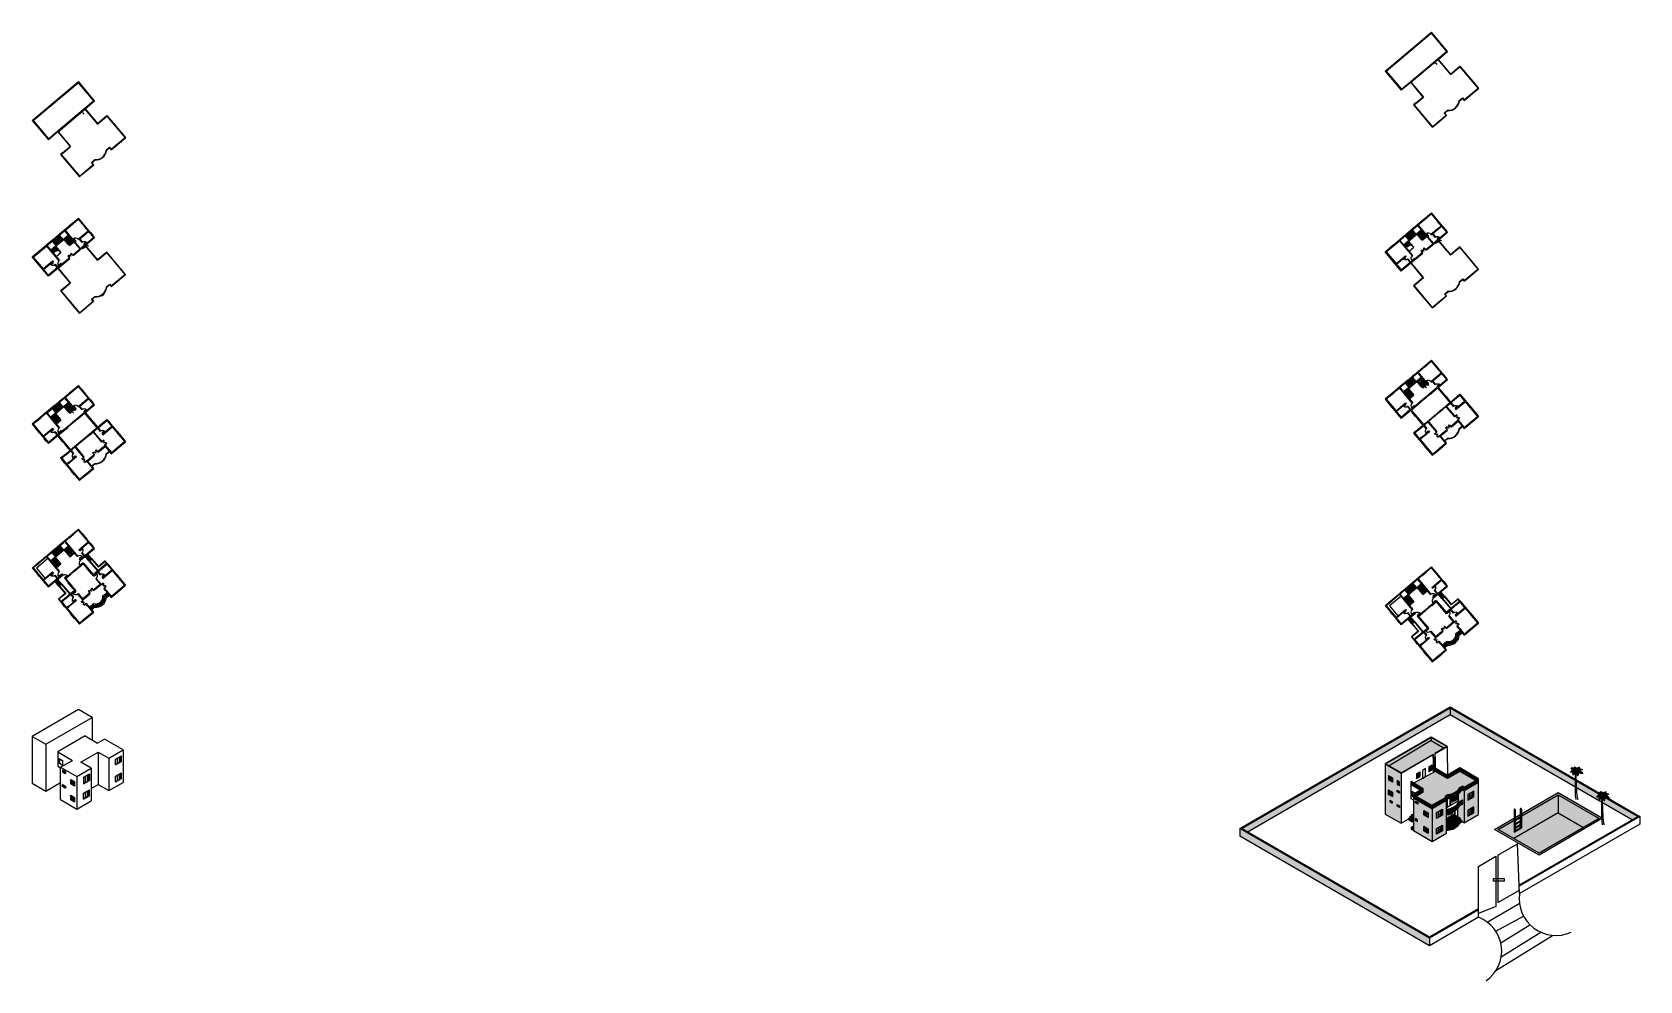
# Model space of a CAD drawing. Header units: millimetres. Extents: x -938220 to 926261, y -44187 to 232552.
# Drawn here: x 505486 to 926261, y -15580 to 232552 of the extents above; entities that cross this region are included whole.
import ezdxf

# ---------------------------------------------------------------- set-up
doc = ezdxf.new("R2010")
doc.units = ezdxf.units.MM
doc.linetypes.add('HIDDEN', pattern=[9.525, 6.35, -3.175])
for name, color, linetype in [('ARCH', 235, 'Continuous'), ('DOORS', 30, 'Continuous'), ('R1', 220, 'Continuous'), ('steel ladder', 170, 'Continuous'), ('STEPS', 11, 'Continuous'), ('TEXT', 170, 'Continuous'), ('VENTILATOR', 130, 'Continuous')]:
    doc.layers.add(name, color=color, linetype=linetype)
doc.layers.add('walls', color=7, linetype='Continuous', true_color=0xf8ce8b)
doc.layers.add('WINDOWS', color=7, linetype='Continuous', true_color=0xd4e480)
doc.layers.get('TEXT').off()
doc.styles.get("Standard").update_dxf_attribs({"font": 'romantic.ttf', "height": 200})
doc.dimstyles.new('ISO-25', dxfattribs={"dimtxt": 200, "dimasz": 200, "dimexe": 1.25, "dimexo": 0.625, "dimgap": 150, "dimtad": 1, "dimdec": 0, "dimtxsty": 'Standard', "dimblk": 'CLOSEDBLANK', "dimcen": 2.5, "dimclrd": 2, "dimclre": 7, "dimclrt": 7, "dimadec": 0, "dimazin": 0, "dimtfac": 1, "dimtdec": 0, "dimtmove": 0, "dimatfit": 3, "dimfxl": 1, "dimarcsym": 0})
pattern_1 = [(0, (-30657.3, -18707), (0, 135.4836), []), (90, (-30657.3, -18707), (-203.2, 135.4836), [135.4836, -135.4836])]

# ---------------------------------------------------------------- blocks, each defined once
blk = doc.blocks.new('W3')
at = {"layer": 'WINDOWS', "ltscale": 5}
for p, q in [((-450, 200), (-450, 0)), ((-450, 200), (450, 200)), ((-450, 133), (450, 133)), ((-450, 67), (450, 67)), ((-450, 0), (450, 0)), ((450, 200), (450, 0))]:
    blk.add_line(p, q, dxfattribs=at)
blk = doc.blocks.new('W2')
at = {"layer": 'WINDOWS', "ltscale": 5}
for p, q in [((-600, 200), (-600, 0)), ((-600, 200), (600, 200)), ((-600, 133), (600, 133)), ((-600, 67), (600, 67)), ((-600, 0), (600, 0)), ((600, 200), (600, 0))]:
    blk.add_line(p, q, dxfattribs=at)
blk = doc.blocks.new('W1')
at = {"layer": 'WINDOWS', "ltscale": 5}
for p, q in [((-750, 200), (-750, 0)), ((-750, 200), (750, 200)), ((-750, 133), (750, 133)), ((-750, 67), (750, 67)), ((-750, 0), (750, 0)), ((750, 200), (750, 0))]:
    blk.add_line(p, q, dxfattribs=at)
blk = doc.blocks.new('W')
at = {"layer": 'WINDOWS', "ltscale": 5}
for p, q in [((11726, 13760), (11726, 13560)), ((11726, 13760), (13726, 13760)), ((11726, 13694), (13726, 13694)), ((11726, 13627), (13726, 13627)), ((11726, 13560), (13726, 13560)), ((13726, 13760), (13726, 13560))]:
    blk.add_line(p, q, dxfattribs=at)
blk = doc.blocks.new('WW')
at = {"layer": 'walls', "ltscale": 5}
blk.add_blockref('W', (-12726, -13560), dxfattribs=at)
blk = doc.blocks.new('V1')
at = {"layer": 'VENTILATOR', "ltscale": 5}
for p, q in [((-450, 200), (-450, 0)), ((-450, 200), (450, 200)), ((-450, 0), (450, 0)), ((450, 200), (450, 0))]:
    blk.add_line(p, q, dxfattribs=at)
at = {"layer": 'VENTILATOR', "linetype": 'HIDDEN', "ltscale": 5}
for p, q in [((-450, 133), (450, 133)), ((-450, 67), (450, 67))]:
    blk.add_line(p, q, dxfattribs=at)
blk = doc.blocks.new('D1')
at = {"layer": 'DOORS', "ltscale": 5}
for p, q in [((0, 900), (0, 0)), ((0, 600), (0, 0)), ((0, 0), (100, 0)), ((0, 0), (100, 0)), ((100, 894.427191), (100, 0))]:
    blk.add_line(p, q, dxfattribs=at)
blk.add_arc((0, 0), 900, 0, 90, dxfattribs=at)
blk = doc.blocks.new('D2')
at = {"layer": 'DOORS', "ltscale": 5}
for p, q in [((0, 750), (0, 0)), ((0, 600), (0, 0)), ((0, 0), (100, 0)), ((0, 0), (100, 0)), ((0, 0), (100, 0)), ((100, 744), (100, 0))]:
    blk.add_line(p, q, dxfattribs=at)
blk.add_arc((3, 0), 747, 0, 90.24774, dxfattribs=at)
blk = doc.blocks.new('DD')
at = {"layer": 'DOORS', "ltscale": 5}
for p, q in [((0, 600), (0, 0)), ((0, 600), (0, 0)), ((0, 0), (100, 0)), ((100, 592), (100, 0)), ((1100, 592), (1100, 0)), ((1200, 0), (1100, 0)), ((1200, 600), (1200, 0)), ((1200, 600), (1200, 0))]:
    blk.add_line(p, q, dxfattribs=at)
for centre, start, end in [((0, 0), 0, 90), ((1200, 0), 90, 180)]:
    blk.add_arc(centre, 600, start, end, dxfattribs=at)
blk = doc.blocks.new('_ClosedBlank')
at = {"color": 0, "linetype": 'ByBlock', "lineweight": -2}
for p, q in [((-1, 0.2), (0, 0)), ((-1, 0.2), (-1, -0.2)), ((0, 0), (-1, -0.2))]:
    blk.add_line(p, q, dxfattribs=at)
blk = doc.blocks.new('*U260')
for p, q in [((-15.232, 191.255), (-20.644, 193.981)), ((-6.727, 197.202), (-11.366, 197.45)), ((-3.441, 194.477), (-10.013, 195.716)), ((-7.5, 199.68), (-7.5, 197.946)), ((-5.567, 196.707), (-4.987, 201.167)), ((-4.407, 195.716), (-3.247, 200.672)), ((-2.474, 193.733), (-1.315, 199.433)), ((-1.121, 190.759), (0.232, 196.955)), ((0.038, 188.281), (1.778, 193.981)), ((5.837, 187.786), (7.577, 194.229)), ((9.317, 191.255), (10.283, 196.955)), ((11.829, 192.99), (13.182, 197.45)), ((13.956, 194.229), (14.729, 196.955)), ((14.536, 193.981), (17.242, 191.255)), ((15.116, 194.477), (17.822, 198.689)), ((16.082, 194.972), (17.822, 192.494)), ((18.015, 195.716), (20.914, 198.689)), ((18.015, 195.468), (18.981, 192.494)), ((19.368, 196.459), (19.948, 193.733)), ((20.914, 196.459), (21.301, 194.972)), ((21.301, 196.459), (22.847, 198.441)), ((22.074, 196.707), (23.427, 195.716)), ((23.234, 196.707), (23.62, 197.698)), ((-32.628, 167.961), (-33.208, 167.961)), ((-32.628, 167.713), (-32.435, 165.979)), ((-28.956, 172.174), (-32.435, 170.192)), ((-31.082, 169.944), (-32.435, 169.2)), ((-31.662, 168.705), (-31.082, 165.483)), ((-29.729, 190.759), (-31.469, 191.255)), ((-30.309, 190.512), (-30.695, 189.025)), ((-27.409, 173.413), (-30.695, 172.67)), ((-29.922, 170.687), (-27.989, 165.235)), ((-25.283, 191.751), (-29.342, 192.246)), ((-28.763, 190.759), (-28.763, 188.281)), ((-25.09, 175.148), (-28.376, 174.404)), ((-27.989, 172.422), (-26.056, 166.227)), ((-26.829, 173.661), (-23.544, 167.218)), ((-26.443, 191.503), (-26.636, 186.051)), ((-20.064, 191.751), (-25.863, 193.238)), ((-25.476, 174.652), (-21.224, 167.466)), ((-21.031, 177.626), (-24.897, 176.387)), ((-23.737, 191.751), (-24.51, 185.06)), ((-24.317, 175.891), (-18.711, 168.457)), ((-22.191, 176.635), (-16.391, 169.448)), ((-21.031, 191.998), (-21.804, 183.325)), ((-15.618, 179.36), (-20.644, 178.617)), ((-17.551, 191.503), (-20.451, 181.343)), ((-20.064, 177.626), (-15.812, 172.67)), ((-14.265, 164.244), (-19.678, 158.049)), ((-16.005, 160.031), (-19.484, 154.084)), ((-18.131, 153.589), (-19.484, 151.606)), ((-12.139, 167.961), (-19.098, 162.014)), ((-14.265, 190.759), (-18.131, 182.086)), ((-17.938, 152.597), (-16.972, 151.111)), ((-17.358, 178.617), (-13.299, 173.661)), ((-17.358, 155.819), (-14.845, 151.358)), ((-8.466, 171.678), (-16.585, 167.713)), ((-16.585, 158.545), (-13.106, 152.35)), ((-9.433, 189.025), (-15.618, 193.238)), ((-15.618, 160.775), (-12.332, 154.332)), ((-11.753, 189.768), (-15.425, 182.83)), ((-15.038, 179.36), (-10.786, 174.404)), ((-14.265, 163.749), (-10.786, 154.828)), ((-4.214, 175.148), (-14.072, 170.935)), ((-8.08, 188.034), (-12.912, 182.83)), ((-12.719, 166.722), (-9.046, 154.828)), ((-12.332, 180.104), (-9.433, 175.643)), ((-4.987, 185.803), (-10.979, 182.086)), ((-10.979, 168.457), (-7.887, 157.801)), ((-10.206, 180.104), (-8.08, 175.891)), ((-1.894, 192.494), (-9.24, 193.733)), ((-6.147, 186.299), (-9.24, 190.264)), ((-8.853, 170.935), (-7.113, 160.527)), ((-1.701, 176.882), (-8.66, 175.396)), ((-8.273, 180.104), (-6.147, 176.635)), ((-3.247, 183.821), (-8.08, 181.838)), ((-0.541, 189.52), (-7.307, 192.494)), ((-6.92, 172.917), (-5.374, 163.253)), ((-6.34, 179.608), (-4.6, 177.13)), ((-5.76, 190.016), (0.618, 185.308)), ((-5.76, 188.034), (-1.508, 182.582)), ((-1.315, 181.591), (-5.374, 181.095)), ((-4.639, 102.273), (1.868, 100.604)), ((-4.6, 174.9), (-4.021, 166.722)), ((-4.453, 112.283), (1.682, 105.133)), ((-4.453, 99.651), (2.24, 98.459)), ((-4.267, 114.428), (1.682, 108.708)), ((-4.081, 140.645), (0.753, 138.261)), ((-4.081, 137.547), (0.753, 135.163)), ((-4.081, 129.205), (1.124, 126.821)), ((-4.081, 127.298), (1.31, 123.246)), ((-4.081, 121.578), (1.31, 120.863)), ((-4.021, 179.36), (-2.861, 177.378)), ((-2.668, 185.803), (1.198, 181.343)), ((-2.668, 176.387), (-2.376, 170.594)), ((-0.348, 180.352), (-1.894, 180.104)), ((-0.928, 176.882), (-1.508, 173.909)), ((2.551, 175.891), (-0.928, 171.431)), ((3.711, 174.404), (-0.541, 167.961)), ((5.257, 171.926), (-0.155, 163.005)), ((1.585, 177.13), (0.038, 174.652)), ((7.384, 168.705), (0.812, 157.553)), ((1.005, 185.803), (2.358, 190.759)), ((1.005, 182.582), (2.938, 186.547)), ((1.585, 177.13), (6.61, 176.139)), ((9.317, 164.244), (2.358, 154.332)), ((2.938, 182.582), (6.61, 183.821)), ((2.938, 175.891), (8.737, 173.413)), ((4.098, 185.06), (4.678, 190.512)), ((4.098, 180.847), (8.35, 179.608)), ((4.291, 173.909), (12.216, 168.953)), ((10.863, 159.784), (4.484, 152.35)), ((4.871, 186.051), (10.09, 186.547)), ((4.871, 181.591), (8.544, 184.812)), ((5.644, 181.838), (13.569, 178.865)), ((6.224, 178.121), (8.157, 175.148)), ((6.417, 170.439), (14.729, 164.492)), ((11.829, 155.075), (6.804, 150.119)), ((6.997, 188.529), (12.216, 187.786)), ((7.384, 178.369), (10.476, 179.36)), ((7.77, 183.325), (16.082, 179.856)), ((8.157, 178.121), (10.476, 172.422)), ((8.544, 190.512), (13.763, 189.52)), ((8.544, 165.979), (16.662, 160.527)), ((12.603, 151.111), (8.544, 148.385)), ((9.51, 184.317), (15.502, 188.034)), ((10.09, 162.51), (17.435, 157.058)), ((12.216, 148.137), (10.09, 147.393)), ((10.476, 177.874), (12.796, 169.696)), ((12.409, 145.659), (11.056, 145.659)), ((11.25, 192.494), (15.889, 190.512)), ((11.25, 184.812), (17.628, 180.352)), ((11.443, 157.553), (16.855, 154.332)), ((11.829, 177.874), (18.015, 179.113)), ((12.216, 153.093), (16.082, 151.606)), ((12.409, 146.898), (13.763, 146.402)), ((12.603, 149.872), (15.116, 149.128)), ((13.182, 177.874), (14.729, 166.97)), ((14.536, 185.803), (19.948, 180.847)), ((15.695, 186.299), (19.368, 188.777)), ((15.889, 177.13), (16.855, 164.492)), ((17.242, 186.547), (23.041, 180.599)), ((18.015, 177.13), (26.133, 179.113)), ((18.981, 175.891), (19.561, 163.005)), ((19.368, 187.29), (26.133, 189.768)), ((20.721, 187.042), (25.167, 181.343)), ((20.914, 175.891), (30.966, 176.635)), ((21.688, 175.396), (22.074, 161.518)), ((23.814, 187.29), (26.907, 181.343)), ((23.814, 174.404), (25.554, 160.279)), ((24.78, 187.538), (31.546, 188.777)), ((25.554, 173.661), (33.285, 173.661)), ((26.133, 187.29), (29.419, 181.838)), ((26.52, 173.165), (28.066, 159.784)), ((28.066, 187.29), (30.966, 182.582)), ((28.839, 172.174), (36.378, 170.687)), ((29.226, 171.926), (30.966, 158.545)), ((29.806, 186.795), (32.319, 183.078)), ((29.999, 186.795), (33.092, 187.29)), ((30.966, 170.687), (38.891, 167.713)), ((32.126, 169.696), (32.512, 158.545)), ((32.512, 186.299), (35.218, 186.299)), ((33.479, 186.051), (34.445, 182.83)), ((34.058, 168.705), (34.445, 158.545)), ((35.412, 167.713), (41.404, 164.988)), ((35.605, 185.556), (37.151, 185.308)), ((36.378, 166.474), (35.605, 158.792)), ((35.798, 185.308), (36.958, 181.591)), ((37.731, 165.235), (36.958, 159.288)), ((37.924, 165.235), (41.404, 163.749)), ((38.118, 184.317), (38.504, 181.838)), ((38.504, 164.492), (38.504, 159.536)), ((39.664, 163.253), (42.37, 161.766)), ((39.857, 182.83), (40.244, 181.591)), ((39.857, 162.757), (39.857, 160.031)), ((40.824, 161.766), (41.21, 160.031)), ((41.21, 161.518), (42.757, 160.279)), ((-4.825, 83.921), (2.612, 81.061)), ((-4.639, 81.299), (2.797, 78.916)), ((-4.639, 78.916), (2.797, 76.771)), ((-4.453, 91.071), (2.426, 89.641))]:
    blk.add_line(p, q)
for points in [[(-2.363, 170.553), (-3.88, 148.505), (-4.988, 69.634), (-3.325, 24.869), (0, 0)], [(-0.116, 162.848), (0.554, 143.532), (2.217, 96.635), (3.88, 44.054), (7.76, 12.079), (11.64, 0)]]:
    blk.add_lwpolyline(points)
for centre, radius, start, end in [((-18.427, 181.448), 19.715, 350.285, 64.11229), ((25.595, 171.567), 25.395, 91.40319, 163.882), ((-9.259, 151.732), 28.386, 68.38311, 147.5322), ((-21.738, 166.094), 25.899, 27.67115, 112.5305), ((14.394, 148.393), 32.752, 113.7592, 177.4133), ((23.687, 155.341), 32.188, 56.19272, 134.3213), ((5.828, 132.718), 45.639, 35.98777, 95.82273), ((-32.8, 147.923), 45.309, 356.1943, 41.37848)]:
    blk.add_arc(centre, radius, start, end)

msp = doc.modelspace()

# ---------------------------------------------------------------- hatches: boundary and pattern name
at = {"layer": 'walls', "ltscale": 5, "transparency": 33554610}
h = msp.add_hatch(color=256, dxfattribs=at)
h.dxf.hatch_style = 1
h.set_gradient(color1=(128, 128, 128), color2=(128, 128, 128), tint=1)
h.paths.add_polyline_path([(528832.2, 43298.4), (528704.1, 43224.5), (528704.1, 41774.4), (528832.2, 41848.4)])
h = msp.add_hatch(color=256, dxfattribs=at)
h.dxf.hatch_style = 1
h.set_gradient(color1=(128, 128, 128), color2=(128, 128, 128), tint=1)
h.paths.add_polyline_path([(520482.5, 38562), (520354, 38487.8), (520354, 36871.2), (520482.5, 36945.4)])
h.paths.add_polyline_path([(520482.5, 36887.7), (520482.5, 36945.4), (520354, 36871.2), (520354, 36813.5)])
h.paths.add_polyline_path([(520482.5, 36829.9), (520482.5, 36887.7), (520354, 36813.5), (520354, 36755.7)])
h = msp.add_hatch(color=256, dxfattribs=at)
h.dxf.hatch_style = 1
h.set_gradient(color1=(192, 192, 192), color2=(192, 192, 192), tint=1)
h.paths.add_polyline_path([(527738.7, 41217.1), (527738.5, 41274.7), (527300.1, 41021.6), (527300.1, 40963.8)])
h.paths.add_polyline_path([(528243.1, 41508.3), (528242.3, 41565.6), (527738.5, 41274.7), (527738.7, 41217.1)])
h.paths.add_polyline_path([(528703.6, 41774.2), (528703.6, 41831.9), (528242.3, 41565.6), (528243.1, 41508.3)])
h.paths.add_polyline_path([(528832.2, 41906.1), (528704.1, 41832.2), (528704.1, 41774.4), (528832.2, 41848.4)])
h = msp.add_hatch(color=256, dxfattribs=at)
h.dxf.hatch_style = 1
h.set_gradient(color1=(192, 192, 192), color2=(192, 192, 192), tint=1)
h.paths.add_polyline_path([(528703.6, 41716.4), (528703.6, 41774.2), (527300.1, 40963.8), (527300.1, 40906.1)])
h.paths.add_polyline_path([(528832.2, 41790.6), (528832.2, 41848.4), (528704.1, 41774.4), (528704.1, 41716.7)])
h = msp.add_hatch(color=256, dxfattribs=at)
h.dxf.hatch_style = 1
h.set_gradient(color1=(128, 128, 128), color2=(128, 128, 128), tint=1)
h.paths.add_polyline_path([(528832.2, 38837.3), (528704.1, 38763.4), (528704.1, 37313.3), (528832.2, 37387.3)])
at = {"layer": 'walls', "ltscale": 5, "true_color": 0xf8f6b0, "transparency": 33554610}
h = msp.add_hatch(color=51, dxfattribs=at)
h.dxf.hatch_style = 1
h.paths.add_polyline_path([(871902.2, 29393.8), (867005, 32221.1), (867005, 23721.1), (871902.2, 20893.8)])
h.paths.add_polyline_path([(869724.2, 29002.4), (870841.6, 28357.2), (870841.6, 27157.2), (869724.2, 27802.4)], flags=16)
h.paths.add_polyline_path([(870443, 27464.7), (870442.3, 27425.9), (870126.2, 27605.9), (870126.2, 27641.9)], flags=0)
h.paths.add_polyline_path([(868105.4, 26504.1), (868105.4, 26054.1), (867526.9, 26388.1), (867526.9, 26838.1)], flags=16)
h.paths.add_polyline_path([(867586.9, 26654.5), (867586.9, 26504.2), (867556.9, 26521.1), (867556.9, 26671.3)], flags=0)
h.paths.add_polyline_path([(868117.2, 30659.6), (867538.7, 30993.6), (867538.7, 31443.6), (868117.2, 31109.6)], flags=16)
h.paths.add_polyline_path([(867568.7, 31126.6), (867568.7, 31276.8), (867598.7, 31260), (867598.7, 31109.7)], flags=0)
h.paths.add_polyline_path([(869724.2, 24851.2), (870841.6, 24206.1), (870841.6, 23006.1), (869724.2, 23651.2)], flags=16)
h.paths.add_polyline_path([(870472, 23333.3), (870471, 23278.8), (870135.3, 23466.7), (870135.3, 23516.8)], flags=0)
h.paths.add_polyline_path([(863791.1, 34122.5), (863791.1, 38772.5), (859588.3, 41198.9), (859588.3, 36548.9), (859588.3, 28048.9), (863791.1, 25622.5)])
h.paths.add_polyline_path([(862770.1, 30094.8), (862770.1, 30544.8), (863348.6, 30210.8), (863348.6, 29760.8)], flags=16)
h.paths.add_polyline_path([(861471.7, 30861.6), (860893.2, 31195.6), (860893.2, 31645.6), (861471.7, 31311.6)], flags=16)
h.paths.add_polyline_path([(862800.1, 30378), (862830.1, 30361.2), (862830.1, 30210.9), (862800.1, 30227.8)], flags=0)
h.paths.add_polyline_path([(860923.2, 31328.6), (860923.2, 31478.8), (860953.2, 31462), (860953.2, 31311.7)], flags=0)
h.paths.add_polyline_path([(861484.5, 32604.1), (860520.3, 33160.8), (860520.3, 34360.8), (861484.5, 33804.1)], flags=16)
h.paths.add_polyline_path([(863348.6, 33527.9), (862770.1, 33861.9), (862770.1, 34311.9), (863348.6, 33977.9)], flags=16)
h.paths.add_polyline_path([(862800.1, 34145.1), (862830.1, 34128.3), (862830.1, 33978), (862800.1, 33995)], flags=0)
h.paths.add_polyline_path([(863348.6, 35477.4), (862770.1, 35811.4), (862770.1, 36811.9), (863348.6, 36477.9)], flags=16)
h.paths.add_polyline_path([(862826.9, 35823.6), (862874.3, 35841.2), (863059.4, 35733.5), (863059.4, 35687)], flags=0)
h.paths.add_polyline_path([(861484.5, 36397.5), (860520.3, 36954.2), (860520.3, 38110.8), (861484.5, 37554.1)], flags=16)
at = {"layer": 'walls', "ltscale": 5, "transparency": 33554610}
h = msp.add_hatch(color=256, dxfattribs=at)
h.dxf.hatch_style = 1
h.set_gradient(color1=(192, 192, 192), color2=(192, 192, 192), tint=1)
h.paths.add_polyline_path([(519919.2, 36562.4), (519919, 36620.1), (519378.8, 36308.2), (519379.1, 36250.6)], flags=17)
h.paths.add_polyline_path([(520354, 36813.5), (520354, 36871.2), (519919, 36620.1), (519919.2, 36562.4)])
h.paths.add_polyline_path([(520482.5, 36887.7), (520482.5, 36945.4), (520354, 36871.2), (520354, 36813.5)])
h.paths.add_polyline_path([(520482.5, 36829.9), (520482.5, 36887.7), (520354, 36813.5), (520354, 36755.7)])
h.paths.add_polyline_path([(520354, 36755.7), (520354, 36813.5), (519919.2, 36562.4), (519379.1, 36250.6), (518950.4, 36003.1), (518950.4, 35945.4)])
h.paths.add_polyline_path([(519378.8, 36308.2), (518950.4, 36060.9), (518950.4, 36003.1), (519379.1, 36250.6)], flags=17)
h = msp.add_hatch(color=256, dxfattribs=at)
h.dxf.hatch_style = 1
h.set_gradient(color1=(128, 128, 128), color2=(128, 128, 128), tint=1)
h.paths.add_polyline_path([(520482.1, 34357.6), (520354, 34283.7), (520354, 32833.6), (520482.1, 32907.6)])
h = msp.add_hatch(color=256, dxfattribs=at)
h.dxf.hatch_style = 1
h.set_gradient(color1=(192, 192, 192), color2=(192, 192, 192), tint=1)
h.paths.add_polyline_path([(527738.7, 36756), (527738.5, 36813.6), (527300.1, 36560.5), (527300.1, 36502.7)])
h.paths.add_polyline_path([(528243.1, 37047.2), (528242.3, 37104.5), (527738.5, 36813.6), (527738.7, 36756)])
h.paths.add_polyline_path([(528703.6, 37313.1), (528703.6, 37370.8), (528242.3, 37104.5), (528243.1, 37047.2)])
h.paths.add_polyline_path([(528832.2, 37445), (528704.1, 37371.1), (528704.1, 37313.3), (528832.2, 37387.3)])
h = msp.add_hatch(color=256, dxfattribs=at)
h.dxf.hatch_style = 1
h.set_gradient(color1=(192, 192, 192), color2=(192, 192, 192), tint=1)
h.paths.add_polyline_path([(528703.6, 37255.3), (528703.6, 37313.1), (527300.1, 36502.7), (527300.1, 36445)])
h.paths.add_polyline_path([(528832.2, 37329.6), (528832.2, 37387.3), (528704.1, 37313.3), (528704.1, 37255.6)])
h = msp.add_hatch(color=30, dxfattribs=at)
h.dxf.hatch_style = 1
h.paths.add_polyline_path([(884005.7, 36381.7), (880257.6, 34217.8), (880257.5, 34211.4), (880252, 34214.6), (880252, 25714.6), (884005.7, 27881.7)])
h.paths.add_polyline_path([(882806.2, 29889.2), (882806.2, 28389.2), (881274.1, 27504.6), (881274.1, 29004.6)], flags=16)
h.paths.add_polyline_path([(882222.8, 28111.2), (881752.1, 27846.1), (881751.8, 27900), (882223.2, 28163.6)], flags=0)
h.paths.add_polyline_path([(881269.6, 31652), (881269.6, 33152), (882801.7, 34036.6), (882801.7, 32536.6)], flags=16)
h.paths.add_polyline_path([(875655.8, 31560.9), (871902.2, 29393.8), (871902.2, 20893.8), (875655.8, 23060.9)])
h.paths.add_polyline_path([(873048.4, 26905.5), (873048.4, 28405.5), (874580.5, 29290.1), (874580.5, 27790.1)], flags=16)
h.paths.add_polyline_path([(874584.6, 25142.5), (874584.6, 23642.5), (873052.6, 22757.9), (873052.6, 24257.9)], flags=16)
h.paths.add_polyline_path([(873972.6, 23354.7), (873469.6, 23062.4), (873469.2, 23135.9), (873973, 23425.6)], flags=0)
at = {"layer": 'walls', "ltscale": 5, "true_color": 0xf8f6b0, "transparency": 33554610}
h = msp.add_hatch(color=51, dxfattribs=at)
h.dxf.hatch_style = 1
h.paths.add_polyline_path([(880252, 34214.6), (879845.6, 34449.2), (879845.6, 34287.9), (879536, 34109.1, -0.07244242), (878684.7, 33210.3), (878684.7, 31413.7), (878982.9, 31241.6, 0.00778986), (879057.4, 31354.5), (879815.8, 31792.3), (879815.8, 30760.7), (879815.8, 30610.7), (879057.4, 30172.8, -0.06416484), (878508.2, 29446.2), (878508.2, 27339.7), (879198.9, 26940.9), (879198.9, 26772.6), (879391.8, 26661.2), (879391.8, 26511.2), (879536.3, 26427.8), (879536.3, 26277.8), (879777.4, 26138.6), (879777.4, 25988.6), (880252, 25714.6)])
h.paths.add_polyline_path([(877479.8, 27933.5), (877736.9, 27785), (877736.9, 28849.8, -0.04355701), (877174.7, 28589.3), (877174.7, 28142.9), (876025.6, 27771), (876025.6, 28377.7, -0.00280999), (875985.5, 28377.2), (875655.8, 28208.9), (875655.8, 26880.4)])
h.paths.add_polyline_path([(878684.7, 31413.7), (878684.7, 33210.3, -0.02464741), (878340, 32965), (878340, 31765), (877062.4, 31143.8), (877062.4, 32414.7, -0.02049691), (876717.6, 32343.8), (876717.6, 30278)])
h.paths.add_polyline_path([(875875, 31891.5), (876636.8, 32331.4, -0.0132318), (876411.1, 32305), (875521.8, 31873.9), (875519.4, 31639.7), (875655.8, 31560.9), (875655.8, 29665), (875875, 29791.5)])
at = {"layer": 'walls', "ltscale": 5, "transparency": 33554610}
h = msp.add_hatch(color=256, dxfattribs=at)
h.dxf.hatch_style = 1
h.set_gradient(color1=(192, 192, 192), color2=(192, 192, 192), tint=1)
h.paths.add_polyline_path([(519388.6, 32276.3), (519388.4, 32333.9), (518950, 32080.8), (518950, 32023)])
h.paths.add_polyline_path([(519893.1, 32567.5), (519892.2, 32624.8), (519388.4, 32333.9), (519388.6, 32276.3)])
h.paths.add_polyline_path([(520353.5, 32833.4), (520353.5, 32891.1), (519892.2, 32624.8), (519893.1, 32567.5)])
h.paths.add_polyline_path([(520482.1, 32965.3), (520354, 32891.4), (520354, 32833.6), (520482.1, 32907.6)])
h = msp.add_hatch(color=256, dxfattribs=at)
h.dxf.hatch_style = 1
h.set_gradient(color1=(192, 192, 192), color2=(192, 192, 192), tint=1)
h.paths.add_polyline_path([(520353.5, 32775.6), (520353.5, 32833.4), (518950, 32023), (518950, 31965.3)])
h.paths.add_polyline_path([(520482.1, 32849.8), (520482.1, 32907.6), (520354, 32833.6), (520354, 32775.9)])
h = msp.add_hatch(dxfattribs=at)
h.set_pattern_fill('AR-BRSTD', scale=2)
h.set_pattern_definition(pattern_1)
h.paths.add_polyline_path([(889189.2, 24037.8), (893408, 26473.5), (893408, 27015.5), (888250.4, 24037.8), (899870.3, 17329), (916251.4, 26786.6), (916239.4, 27107.1), (904903.1, 33652.2), (895259, 28084.2), (895259, 27542.2), (904903.1, 33110.2), (915624.5, 26920.2), (899910.6, 17847.8)])
h.paths.add_polyline_path([(894943.6, 27387.6), (894943.6, 27902.1), (893604.4, 27128.9), (893604.4, 26587.6)], flags=17)
h.paths.add_polyline_path([(895259, 28084.2), (894943.6, 27902.1), (894943.6, 27387.6), (895259, 27576)], flags=17)
h.paths.add_polyline_path([(893604.4, 27128.9), (893408, 27015.5), (893408, 26473.5), (893570.8, 26567.5), (893604.4, 26587.6)], flags=17)
at = {"layer": 'walls', "ltscale": 5, "true_color": 0xf8f6b0, "transparency": 33554610}
h = msp.add_hatch(color=51, dxfattribs=at)
h.dxf.hatch_style = 1
h.paths.add_polyline_path([(867005, 24321.1), (866466.1, 24632.2), (866466.1, 24032.2), (867005, 23721.1)])
h.paths.add_polyline_path([(867005, 26483.5), (866581.2, 26695.3), (866573.8, 26098.9), (867005, 25846.5)])
at = {"layer": 'walls', "ltscale": 5, "transparency": 33554610}
h = msp.add_hatch(dxfattribs=at)
h.set_pattern_fill('AR-BRSTD', scale=2)
h.set_pattern_definition(pattern_1)
h.paths.add_polyline_path([(916523, 26943.4), (916239.4, 27107.1), (916251.4, 26786.6)])
at = {"layer": 'WINDOWS', "ltscale": 5, "true_color": 0xadddf7, "transparency": 33554610}
h = msp.add_hatch(dxfattribs=at)
h.set_pattern_fill('BRICK', color=141, scale=100)
h.set_pattern_definition([(0, (-30657.3, -18707), (0, 635), []), (90, (-30657.3, -18707), (-1270, 8e-14), [635, -635]), (90, (-30022.3, -18707), (-1270, 8e-14), [-635, 635])])
h.paths.add_polyline_path([(821562.8, 24243), (821562.8, 22243), (871165.4, -6395.1), (871165.4, -4395.1)])
h.paths.add_polyline_path([(876658.6, 55821.6), (821962.8, 24243), (823494.8, 23358.4), (876658.6, 54052.5), (924329.2, 26529.9), (925861.2, 27414.4)])
at = {"layer": 'WINDOWS', "ltscale": 5, "transparency": 33554562}
h = msp.add_hatch(color=256, dxfattribs=at)
h.dxf.hatch_style = 1
h.set_gradient(color1=(255, 255, 255))
h.paths.add_polyline_path([(871652.2, 47264), (871652.2, 48106.3), (859688.3, 41198.9), (860629.6, 40655.4)])
h.paths.add_polyline_path([(871652.2, 48106.3), (871652.2, 47264), (875003.4, 45303.6), (875754.9, 45737.5)])
at = {"layer": 'WINDOWS', "ltscale": 5, "true_color": 0xfeeab9, "transparency": 33554610}
h = msp.add_hatch(color=254, dxfattribs=at)
h.dxf.hatch_style = 1
h.set_gradient(color1=(128, 128, 128), color2=(128, 128, 128), tint=1)
h.paths.add_polyline_path([(872112.7, 43634.7), (872162.7, 43605.8), (872159.9, 42752.6), (872600.9, 42919.8), (872600.9, 43095.2), (872600.9, 43916.5), (872650.9, 43945.4), (875003.4, 45303.6), (871652.2, 47264), (860629.6, 40655.4), (863791.1, 38830.2)])
h.paths.add_polyline_path([(879152, 34945.4), (879848.5, 35347.5), (880286.9, 35094.4), (883261.1, 36811.6), (879108.5, 39209.1), (875894.6, 37353.5), (872683.8, 39207.3), (867218.3, 36176.8), (869589.9, 34765.9), (869543.1, 34737.4), (869543.1, 33893.7), (869649.2, 33830.6), (867775.7, 32690.2), (871859.4, 30332.5), (875283.8, 32309.5), (875283.8, 32712.1), (876050.6, 33154.8), (876050.6, 33143.4, 0.21880453)])
h = msp.add_hatch(color=254, dxfattribs=at)
h.dxf.hatch_style = 1
h.set_gradient(color1=(255, 255, 255), tint=1)
h.paths.add_polyline_path([(872162.7, 43605.8), (872112.7, 43576.9), (872112.7, 42734.7), (872159.9, 42752.6)])
h.paths.add_polyline_path([(872650.9, 43887.7), (872600.9, 43916.5), (872600.9, 43095.2), (872600.9, 42919.8), (872650.9, 42938.8)])
h = msp.add_hatch(color=254, dxfattribs=at)
h.dxf.hatch_style = 1
h.set_gradient(color1=(128, 128, 128), color2=(128, 128, 128), tint=1)
h.paths.add_polyline_path([(860673.6, 38022.4), (860520.3, 38110.8), (860520.3, 37067.6), (860673.6, 36977.1)])
h.paths.add_polyline_path([(860520.3, 37067.6), (860520.3, 36954.2), (860673.6, 36865.8), (860673.6, 36977.1)])
h.paths.add_polyline_path([(860673.6, 36977.1), (860673.6, 36865.8), (861484.5, 36397.5), (861484.5, 36497.9)])
h = msp.add_hatch(color=254, dxfattribs=at)
h.dxf.hatch_style = 1
h.set_gradient(color1=(0, 255, 255), color2=(0, 255, 191), tint=1)
h.paths.add_polyline_path([(881755.9, 33432.8), (881269.6, 33152), (881269.6, 31789.7), (881762.2, 32071.5)])
h.paths.add_polyline_path([(882254.1, 33720.4), (881790.4, 33452.7), (881796.7, 32091.2), (882253.5, 32352.6)])
h.paths.add_polyline_path([(882673.1, 33962.4), (882276.8, 33733.6), (882267.7, 32360.8), (882673.1, 32592.7)])
h.paths.add_polyline_path([(882677.6, 29815), (882232.5, 29557.9), (882223.2, 28163.6), (882677.6, 28417.7)])
h.paths.add_polyline_path([(882181.7, 29528.6), (881791.2, 29303.2), (881797.6, 27925.6), (882172.4, 28135.2)])
h.paths.add_polyline_path([(881745, 29276.5), (881274.1, 29004.6), (881274.1, 27633), (881751.8, 27900)])
h.paths.add_polyline_path([(869803.9, 28956.3), (869803.9, 27822.1), (870841.6, 27241.8), (870841.6, 28357.2)])
h.paths.add_polyline_path([(870135.3, 24613.9), (869822.7, 24794.3), (869822.7, 23687.2), (870135.3, 23516.8)])
h.paths.add_polyline_path([(870491, 24408.5), (870135.3, 24613.9), (870135.3, 23516.8), (870472, 23333.3)])
h.paths.add_polyline_path([(870841.6, 24206.1), (870491, 24408.5), (870472, 23333.3), (870841.6, 23131.9)])
h.paths.add_polyline_path([(860839.7, 37926.5), (860673.6, 38022.4), (860673.6, 36977.1), (860839.7, 36878.9)])
h.paths.add_polyline_path([(861150.7, 37746.9), (860839.7, 37926.5), (860839.7, 36878.9), (861142.3, 36700.1)])
h.paths.add_polyline_path([(861484.5, 37554.1), (861150.7, 37746.9), (861142.3, 36700.1), (861484.5, 36497.9)])
h.paths.add_polyline_path([(860925.9, 34126.6), (860613.4, 34307.1), (860613.4, 33214.5), (860925.9, 33036.6)])
h.paths.add_polyline_path([(861230.2, 33951), (860925.9, 34126.6), (860925.9, 33036.6), (861211.2, 32874.2)])
h.paths.add_polyline_path([(861484.5, 33804.1), (861230.2, 33951), (861211.2, 32874.2), (861484.5, 32718.6)])
h = msp.add_hatch(color=254, dxfattribs=at)
h.dxf.hatch_style = 1
h.set_gradient(color1=(128, 128, 128), color2=(128, 128, 128), tint=1)
h.paths.add_polyline_path([(871933.6, 40936.8), (871805, 40862.5), (871805, 39782.8), (871933.6, 39736.8)])
h.paths.add_polyline_path([(868716.3, 39086.9), (868587.7, 39012.7), (868587.7, 37916.3), (868626.5, 37938.7), (868716.3, 37886.9)])
h.paths.add_polyline_path([(868587.7, 37916.3), (868530.5, 37883.3), (868587.7, 37812.7)])
h.paths.add_polyline_path([(868530.5, 37883.3), (868276.8, 37736.8), (868276.8, 37633.1), (868587.7, 37812.7)])
h.paths.add_polyline_path([(868716.3, 37886.9), (868626.5, 37938.7), (868587.7, 37916.3), (868587.7, 37812.7)])
h.paths.add_polyline_path([(868218, 37599.2), (868218, 37702.8), (867869.7, 37501.8), (867797, 37356.1)])
h.paths.add_polyline_path([(867869.7, 37501.8), (867797, 37459.8), (867797, 37356.1)], flags=17)
h = msp.add_hatch(color=254, dxfattribs=at)
h.dxf.hatch_style = 1
h.set_gradient(color1=(0, 255, 255), color2=(0, 255, 191), tint=1)
h.paths.add_polyline_path([(868218, 38799.2), (867797, 38556.1), (868218, 38199.2)])
h.paths.add_polyline_path([(868218, 38199.2), (867797, 38556.1), (867797, 37459.8), (867869.7, 37501.8)])
h.paths.add_polyline_path([(868218, 38199.2), (867869.7, 37501.8), (868218, 37702.8)], flags=17)
h.paths.add_polyline_path([(868587.7, 39012.7), (868276.8, 38833.1), (868276.8, 38196.7)], flags=17)
h.paths.add_polyline_path([(868587.7, 39012.7), (868276.8, 38196.7), (868530.5, 37883.3), (868587.7, 37916.3)])
h.paths.add_polyline_path([(868276.8, 38196.7), (868276.8, 37736.8), (868530.5, 37883.3)])
h.paths.add_polyline_path([(871407.5, 40633), (871014.3, 40406), (871407.5, 40033)])
h.paths.add_polyline_path([(871805, 40862.5), (871473.9, 40671.4), (871473.9, 40071.4)], flags=17)
h.paths.add_polyline_path([(871805, 40862.5), (871473.9, 40071.4), (871740.4, 39742.4), (871805, 39782.8)])
h.paths.add_polyline_path([(871407.5, 40033), (871069.7, 39322.6), (871407.5, 39534)], flags=17)
h.paths.add_polyline_path([(871407.5, 40033), (871014.3, 40406), (871014.3, 39287.9), (871069.7, 39322.6)])
h.paths.add_polyline_path([(871473.9, 40071.4), (871473.9, 39575.6), (871740.4, 39742.4)])
h = msp.add_hatch(color=254, dxfattribs=at)
h.dxf.hatch_style = 1
h.set_gradient(color1=(128, 128, 128), color2=(128, 128, 128), tint=1)
h.paths.add_polyline_path([(868276.8, 38833.1), (868218, 38799.2), (868218, 38249.7), (868256.6, 38221.5), (868276.8, 38269.6)])
h.paths.add_polyline_path([(868256.6, 38221.5), (868218, 38249.7), (868218, 38148.7)], flags=17)
h.paths.add_polyline_path([(868276.8, 38269.6), (868256.6, 38221.5), (868218, 38148.7), (868218, 37599.2), (868276.8, 37633.1)])
at = {"layer": 'WINDOWS', "ltscale": 5, "transparency": 33554610}
h = msp.add_hatch(color=256, dxfattribs=at)
h.dxf.hatch_style = 1
h.set_gradient(color1=(128, 128, 128), color2=(128, 128, 128), tint=1)
h.paths.add_polyline_path([(870196.8, 37896.8), (870120.2, 37855.9), (870196.8, 37834.1)])
h.paths.add_polyline_path([(870203.7, 37832.1), (870120.2, 37855.9), (869352.6, 37446.2), (869351.7, 37359.7)])
h = msp.add_hatch(color=256, dxfattribs=at)
h.dxf.hatch_style = 1
h.set_gradient(color1=(128, 128, 128), color2=(128, 128, 128), tint=1)
h.paths.add_polyline_path([(870196.8, 39934.1), (870120.2, 39890.5), (870120.2, 37855.9), (870196.8, 37896.8)])
at = {"layer": 'WINDOWS', "ltscale": 5, "true_color": 0xfeeab9, "transparency": 33554610}
h = msp.add_hatch(color=254, dxfattribs=at)
h.dxf.hatch_style = 1
h.set_gradient(color1=(128, 128, 128), color2=(128, 128, 128), tint=1)
h.paths.add_polyline_path([(871407.5, 39433), (871407.5, 39534), (871069.7, 39322.6), (871014.3, 39206)])
h.paths.add_polyline_path([(871069.7, 39322.6), (871014.3, 39287.9), (871014.3, 39206)], flags=17)
h.paths.add_polyline_path([(871805, 39662.5), (871740.4, 39742.4), (871473.9, 39575.6), (871473.9, 39471.4)])
h.paths.add_polyline_path([(871933.6, 39736.8), (871805, 39782.8), (871805, 39662.5)])
h.paths.add_polyline_path([(871805, 39782.8), (871740.4, 39742.4), (871805, 39662.5)])
h = msp.add_hatch(color=254, dxfattribs=at)
h.dxf.hatch_style = 1
h.set_gradient(color1=(128, 128, 128), color2=(128, 128, 128), tint=1)
h.paths.add_polyline_path([(871473.9, 40671.4), (871407.5, 40633), (871407.5, 39433), (871473.9, 39471.4)])
at = {"layer": 'WINDOWS', "ltscale": 5, "transparency": 33554610}
h = msp.add_hatch(color=256, dxfattribs=at)
h.dxf.hatch_style = 1
h.set_gradient(color1=(192, 192, 192), color2=(192, 192, 192), tint=1)
h.paths.add_polyline_path([(515726.9, 37049.6), (515621.6, 37110.4), (515621.6, 35910.4), (515726.9, 35971.2)])
h = msp.add_hatch(color=256, dxfattribs=at)
h.dxf.hatch_style = 1
h.set_gradient(color1=(128, 128, 128), color2=(128, 128, 128), tint=1)
h.paths.add_polyline_path([(515674.3, 35940.8), (515621.6, 35910.4), (516585.8, 35353.8), (516585.8, 35414.5)])
h.paths.add_polyline_path([(516078.9, 35768), (516078.9, 35707.2), (516335.1, 35559.3), (516335.1, 35620.1)], flags=17)
h.paths.add_polyline_path([(515856.1, 35896.6), (515856.1, 35835.8), (516078.9, 35707.2), (516078.9, 35768)], flags=17)
h.paths.add_polyline_path([(515726.9, 35971.2), (515674.3, 35940.8), (515856.1, 35835.8), (515856.1, 35896.6)])
h.paths.add_polyline_path([(516335.1, 35620.1), (516335.1, 35559.3), (516585.8, 35414.5), (516585.8, 35475.3)], flags=17)
at = {"layer": 'WINDOWS', "ltscale": 5, "true_color": 0xfeeab9, "transparency": 33554610}
h = msp.add_hatch(color=254, dxfattribs=at)
h.dxf.hatch_style = 1
h.set_gradient(color1=(128, 128, 128), color2=(128, 128, 128), tint=1)
h.paths.add_polyline_path([(860613.4, 34307.1), (860520.3, 34360.8), (860520.3, 33267.5), (860613.4, 33214.5)])
h.paths.add_polyline_path([(860613.4, 33214.5), (860520.3, 33267.5), (860520.3, 33160.8)])
h.paths.add_polyline_path([(860613.4, 33214.5), (860520.3, 33160.8), (860613.4, 33107.1)])
h.paths.add_polyline_path([(860613.4, 33214.5), (860613.4, 33107.1), (861484.5, 32604.1), (861484.5, 32718.6)])
at = {"layer": 'WINDOWS', "ltscale": 5, "transparency": 33554610}
h = msp.add_hatch(color=256, dxfattribs=at)
h.dxf.hatch_style = 1
h.set_gradient(color1=(128, 128, 128), color2=(128, 128, 128), tint=1)
h.paths.add_polyline_path([(862830.1, 33896.6), (862770.1, 33861.9), (863348.6, 33527.9), (863348.6, 33597.2)])
h.paths.add_polyline_path([(862800.1, 34294.6), (862770.1, 34311.9), (862770.1, 33861.9), (862800.1, 33879.2)])
h.paths.add_polyline_path([(862830.1, 34128.3), (862800.1, 34145.1), (862800.1, 33995), (862830.1, 33978)])
h.paths.add_polyline_path([(862830.1, 33978), (862800.1, 33995), (862800.1, 33879.2), (862830.1, 33896.6)])
h.paths.add_polyline_path([(862830.1, 34277.3), (862800.1, 34294.6), (862800.1, 34145.1), (862830.1, 34128.3)])
h.paths.add_polyline_path([(862800.1, 30527.4), (862770.1, 30544.8), (862770.1, 30094.8), (862800.1, 30112.1)])
h.paths.add_polyline_path([(862830.1, 30129.4), (862770.1, 30094.8), (863348.6, 29760.8), (863348.6, 29830)])
h.paths.add_polyline_path([(862830.1, 30210.9), (862800.1, 30227.8), (862800.1, 30112.1), (862830.1, 30129.4)])
h.paths.add_polyline_path([(862830.1, 30361.2), (862800.1, 30378), (862800.1, 30227.8), (862830.1, 30210.9)])
h.paths.add_polyline_path([(862830.1, 30510.1), (862800.1, 30527.4), (862800.1, 30378), (862830.1, 30361.2)])
h.paths.add_polyline_path([(860923.2, 31628.2), (860893.2, 31645.6), (860893.2, 31195.6), (860923.2, 31212.9)])
h.paths.add_polyline_path([(860953.2, 31311.7), (860923.2, 31328.6), (860923.2, 31212.9), (860953.2, 31230.2)])
h.paths.add_polyline_path([(860953.2, 31462), (860923.2, 31478.8), (860923.2, 31328.6), (860953.2, 31311.7)])
h.paths.add_polyline_path([(860953.2, 31610.9), (860923.2, 31628.2), (860923.2, 31478.8), (860953.2, 31462)])
h.paths.add_polyline_path([(860953.2, 31230.2), (860923.2, 31212.9), (860893.2, 31195.6), (861471.7, 30861.6), (861471.7, 30930.9)])
at = {"layer": 'WINDOWS', "ltscale": 5, "true_color": 0xfeeab9, "transparency": 33554610}
h = msp.add_hatch(color=254, dxfattribs=at)
h.dxf.hatch_style = 1
h.set_gradient(color1=(128, 128, 128), color2=(128, 128, 128), tint=1)
h.paths.add_polyline_path([(862874.3, 36751.7), (862770.1, 36811.9), (862770.1, 35811.4), (862779.5, 35806), (862874.3, 35841.2)])
h.paths.add_polyline_path([(862874.3, 35841.2), (862779.5, 35806), (862874.3, 35751.3)])
h.paths.add_polyline_path([(862874.3, 35841.2), (862874.3, 35751.3), (863059.4, 35644.4), (863059.4, 35733.5)])
h.paths.add_polyline_path([(863059.4, 35733.5), (863059.4, 35644.4), (863348.6, 35477.4), (863348.6, 35565.2)])
h = msp.add_hatch(color=254, dxfattribs=at)
h.dxf.hatch_style = 1
h.set_gradient(color1=(0, 255, 255), color2=(0, 255, 191), tint=1)
h.paths.add_polyline_path([(863059.4, 36644.9), (862874.3, 36751.7), (862874.3, 35841.2), (863059.4, 35733.5)])
h.paths.add_polyline_path([(863348.6, 36477.9), (863059.4, 36644.9), (863059.4, 35733.5), (863348.6, 35565.2)])
at = {"layer": 'WINDOWS', "ltscale": 5, "transparency": 33554610}
h = msp.add_hatch(color=6, dxfattribs=at)
h.dxf.hatch_style = 1
h.set_gradient(color1=(128, 128, 128), color2=(128, 128, 128), tint=1)
h.paths.add_polyline_path([(866973, 36040.8), (866770.5, 35928.5), (866770.5, 35543.2), (866973, 35422.7)])
h.paths.add_polyline_path([(867347.2, 36100.1), (867218.3, 36176.8), (867059.6, 36088.8), (867059.6, 35371.2), (867347.2, 35200.1)])
h.paths.add_polyline_path([(867777.2, 35844.3), (867433.8, 36048.5), (867433.8, 35148.5), (867777.2, 34944.3)])
h.paths.add_polyline_path([(868186.6, 35600.7), (867863.8, 35792.7), (867863.8, 34892.7), (868186.6, 34700.7)])
h.paths.add_polyline_path([(868603.8, 35352.5), (868273.2, 35549.2), (868273.2, 34649.2), (868603.8, 34452.5)])
h.paths.add_polyline_path([(869030.1, 35098.9), (868690.4, 35301), (868690.4, 34401), (868842.1, 34310.7), (869030.1, 34425.1)])
h.paths.add_polyline_path([(869456.5, 34845.3), (869116.7, 35047.4), (869116.7, 34477.8), (869456.5, 34684.6)])
h.paths.add_polyline_path([(867168.9, 32320.9), (867005, 32221.1), (867168.9, 32126.5)])
h.paths.add_polyline_path([(867459.9, 32498), (867255.5, 32373.6), (867255.5, 32076.5), (867459.9, 31958.5)])
h.paths.add_polyline_path([(867737.2, 32666.8), (867546.5, 32550.7), (867546.5, 31908.5), (867737.2, 31798.4)])
h.paths.add_polyline_path([(868042.7, 32536.1), (867823.8, 32662.5), (867823.8, 31748.4), (868042.7, 31622)])
h = msp.add_hatch(color=6, dxfattribs=at)
h.dxf.hatch_style = 1
h.set_gradient(color1=(128, 128, 128), color2=(128, 128, 128), tint=1)
h.paths.add_polyline_path([(872068.6, 30453.2), (871922.7, 30369), (871922.7, 29405.6), (872058.4, 29483.9)])
h.paths.add_polyline_path([(876468, 33204.2, -0.01244912), (876257.2, 33168.3), (876257.2, 32389.7), (876388.4, 32453.2, 0.00465691), (876468, 32461.2)])
h.paths.add_polyline_path([(876774, 33276, -0.0131498), (876554.6, 33222.2), (876554.6, 32471.5, 0.01292528), (876774, 32505.7)])
h.paths.add_polyline_path([(877062.3, 33365.9, -0.01234707), (876860.6, 33300.7), (876860.6, 32522.5, 0.0120531), (877062.3, 32568.7)])
h.paths.add_polyline_path([(877333.4, 33471.4, -0.01157347), (877149, 33397.3), (877149, 32591.8, 0.01121658), (877333.4, 32647.3)])
h.paths.add_polyline_path([(877594.3, 33593.8, -0.0112674), (877420, 33509.7), (877420, 32676.6, 0.01083457), (877594.3, 32741.8)])
h.paths.add_polyline_path([(877914.3, 33774.9, -0.01571562), (877680.9, 33639.3), (877680.9, 32777.5, 0.01495883), (877914.3, 32884.9)])
h.paths.add_polyline_path([(878178.8, 33954, -0.01261712), (878000.9, 33830.4), (878000.9, 32929.2, 0.01185926), (878178.8, 33028.3)])
h.paths.add_polyline_path([(878398.2, 34125.8, -0.00991491), (878265.5, 34019.1), (878265.5, 33080.6, 0.00919748), (878398.2, 33166.3)])
h.paths.add_polyline_path([(878685.1, 34389.1, -0.01602679), (878484.8, 34200.3), (878484.8, 33226.1, 0.01460072), (878685.1, 33376.9)])
h.paths.add_polyline_path([(878971.9, 34707.7, -0.01771672), (878771.7, 34478.7), (878771.7, 33448.1, 0.01568024), (878971.9, 33628.1)])
h.paths.add_polyline_path([(879232.8, 34992), (879152, 34945.4, -0.00920777), (879058.5, 34817.8), (879058.5, 33713.4, 0.01489808), (879232.8, 33900.7)])
h.paths.add_polyline_path([(879500.2, 35146.5), (879319.4, 35042), (879319.4, 34002.8, 0.01732319), (879500.2, 34239)])
h.paths.add_polyline_path([(879743.9, 35287.1), (879586.8, 35196.5), (879586.8, 34299.8), (879743.9, 34390.5)])
h.paths.add_polyline_path([(880010.3, 35254.1), (879880, 35329.3), (879848.5, 35347.5), (879830.5, 35337.1), (879830.5, 34440.5), (879845.6, 34449.2), (879991.6, 34364.9)])
h.paths.add_polyline_path([(880200.5, 35144.3), (880096.6, 35204.3), (880077.9, 34315.1), (880181.8, 34255.1)])
h.paths.add_polyline_path([(880416.4, 35169.2), (880286.9, 35094.4), (880276.2, 35100.6), (880257.6, 34217.8), (880408.3, 34304.8)])
h.paths.add_polyline_path([(880713.2, 35340.6), (880533.8, 35237), (880525.8, 34372.6), (880705.1, 34476.2)])
h.paths.add_polyline_path([(881038.7, 35528.5), (880830.7, 35408.4), (880822.6, 34544), (881030.6, 34664.1)])
h.paths.add_polyline_path([(882171, 35322.5), (882179, 36186.9), (881889.6, 36019.8), (881881.5, 35155.3)])
h.paths.add_polyline_path([(882545.7, 35538.8), (882553.8, 36403.2), (882296.5, 36254.7), (882288.4, 35390.3)])
h.paths.add_polyline_path([(882953.5, 35774.2), (882961.5, 36638.7), (882671.2, 36471), (882663.2, 35606.6)])
h.paths.add_polyline_path([(883357, 36007.2), (883364, 36752.2), (883261.1, 36811.6), (883079, 36706.5), (883070.9, 35842)])
h.paths.add_polyline_path([(883793.4, 36259.2), (883795.7, 36503), (883480.2, 36685.1), (883474.5, 36075)])
h.paths.add_polyline_path([(883911.9, 36435.9), (883910.8, 36327), (884005.7, 36381.7)])
at = {"layer": 'WINDOWS', "ltscale": 5, "transparency": 33554562}
h = msp.add_hatch(color=6, dxfattribs=at)
h.dxf.hatch_style = 1
h.set_gradient(color1=(255, 255, 255))
h.paths.add_polyline_path([(879536, 34109.1), (879845.6, 34287.9), (879845.6, 34449.2), (879513.3, 34257.4, -0.22024257), (876388.4, 32453.2), (875523.5, 32034), (875521.8, 31873.9), (876411.1, 32305, 0.22024257)])
h.paths.add_polyline_path([(879057.4, 30172.8), (879815.8, 30610.7), (879815.8, 30760.7), (879057.4, 30322.8, -0.26751319), (875985.5, 28527.2), (875655.8, 28358.9), (875655.8, 28208.9), (875985.5, 28377.2, 0.26751319)])
at = {"layer": 'WINDOWS', "ltscale": 5, "transparency": 33554610}
h = msp.add_hatch(color=6, dxfattribs=at)
h.dxf.hatch_style = 1
h.set_gradient(color1=(128, 128, 128), color2=(128, 128, 128), tint=1)
h.paths.add_polyline_path([(881772.1, 35952), (881503.1, 35796.6), (881495.1, 34932.2), (881764.1, 35087.5)])
h.paths.add_polyline_path([(881385.7, 35728.8), (881156.1, 35596.3), (881148.1, 34731.9), (881377.6, 34864.4)])
at = {"layer": 'WINDOWS', "ltscale": 5, "true_color": 0xfeeab9, "transparency": 33554610}
h = msp.add_hatch(color=254, dxfattribs=at)
h.dxf.hatch_style = 1
h.set_gradient(color1=(128, 128, 128), color2=(128, 128, 128), tint=1)
h.paths.add_polyline_path([(881762.8, 31936.8), (881762.2, 32071.5), (881269.6, 31789.7), (881269.6, 31652)])
h.paths.add_polyline_path([(881796.7, 32091.2), (881762.2, 32071.5), (881762.8, 31936.8), (881797.3, 31956.7)])
h.paths.add_polyline_path([(882266.8, 32227.8), (882267.7, 32360.8), (881796.7, 32091.2), (881797.3, 31956.7)])
h.paths.add_polyline_path([(882673.1, 32462.4), (882673.1, 32592.7), (882267.7, 32360.8), (882266.8, 32227.8)])
h.paths.add_polyline_path([(882801.7, 32536.6), (882673.1, 32592.7), (882673.1, 32462.4)])
h.paths.add_polyline_path([(882801.7, 34036.6), (882673.1, 33962.4), (882673.1, 32592.7), (882801.7, 32536.6)])
at = {"layer": 'WINDOWS', "ltscale": 5, "transparency": 33554610}
h = msp.add_hatch(color=256, dxfattribs=at)
h.dxf.hatch_style = 1
h.set_gradient(color1=(192, 192, 192), color2=(192, 192, 192), tint=1)
h.paths.add_polyline_path([(515726.9, 32899.6), (515621.6, 32960.4), (515621.6, 31760.4), (515726.9, 31821.2)])
h = msp.add_hatch(color=256, dxfattribs=at)
h.dxf.hatch_style = 1
h.set_gradient(color1=(128, 128, 128), color2=(128, 128, 128), tint=1)
h.paths.add_polyline_path([(515674.3, 31790.8), (515621.6, 31760.4), (516585.8, 31203.8), (516585.8, 31264.5)])
h.paths.add_polyline_path([(516078.9, 31618), (516078.9, 31557.2), (516335.1, 31409.3), (516335.1, 31470.1)], flags=17)
h.paths.add_polyline_path([(515856.1, 31746.6), (515856.1, 31685.8), (516078.9, 31557.2), (516078.9, 31618)], flags=17)
h.paths.add_polyline_path([(515726.9, 31821.2), (515674.3, 31790.8), (515856.1, 31685.8), (515856.1, 31746.6)])
h.paths.add_polyline_path([(516335.1, 31470.1), (516335.1, 31409.3), (516585.8, 31264.5), (516585.8, 31325.3)], flags=17)
h = msp.add_hatch(color=256, dxfattribs=at)
h.dxf.hatch_style = 1
h.set_gradient(color1=(128, 128, 128), color2=(128, 128, 128), tint=1)
h.paths.add_polyline_path([(867598.7, 31028.2), (867538.7, 30993.6), (868117.2, 30659.6), (868117.2, 30728.9)])
h.paths.add_polyline_path([(867598.7, 31109.7), (867568.7, 31126.6), (867568.7, 31010.9), (867598.7, 31028.2)])
h.paths.add_polyline_path([(867598.7, 31260), (867568.7, 31276.8), (867568.7, 31126.6), (867598.7, 31109.7)])
h.paths.add_polyline_path([(867598.7, 31408.9), (867568.7, 31426.3), (867568.7, 31276.8), (867598.7, 31260)])
h.paths.add_polyline_path([(867568.7, 31276.8), (867568.7, 31426.3), (867538.7, 31443.6), (867538.7, 30993.6), (867568.7, 31010.9), (867568.7, 31126.6)])
h = msp.add_hatch(color=6, dxfattribs=at)
h.dxf.hatch_style = 1
h.set_gradient(color1=(128, 128, 128), color2=(128, 128, 128), tint=1)
h.paths.add_polyline_path([(868360.8, 32352.4), (868129.3, 32486.1), (868129.3, 31572), (868360.8, 31438.4)])
h.paths.add_polyline_path([(868676.8, 32170), (868447.4, 32302.4), (868447.4, 31388.4), (868676.8, 31255.9)])
h.paths.add_polyline_path([(868982.9, 31993.3), (868763.4, 32120), (868763.4, 31205.9), (868982.9, 31079.2)])
h.paths.add_polyline_path([(869265.5, 31830.1), (869069.5, 31943.3), (869069.5, 31029.2), (869265.5, 30916)])
h.paths.add_polyline_path([(869537.5, 31673), (869352.1, 31780.1), (869352.1, 30866), (869537.5, 30759)])
h.paths.add_polyline_path([(869910.4, 31457.8), (869624.1, 31623), (869624.1, 30709), (869910.4, 30543.7)])
h.paths.add_polyline_path([(870289.2, 31239.1), (869997, 31407.8), (869997, 30493.7), (870289.2, 30325)])
h.paths.add_polyline_path([(870626.5, 31044.3), (870375.8, 31189.1), (870375.8, 30275), (870626.5, 30130.2)])
h.paths.add_polyline_path([(870953.8, 30855.4), (870713.1, 30994.3), (870713.1, 30080.2), (870953.8, 29941.3)])
h.paths.add_polyline_path([(871235.6, 30692.7), (871040.4, 30805.4), (871040.4, 29891.3), (871235.6, 29778.6)])
h.paths.add_polyline_path([(871523, 30526.7), (871322.2, 30642.7), (871322.2, 29728.6), (871523, 29612.7)])
h.paths.add_polyline_path([(871836.1, 30346), (871609.6, 30476.7), (871609.6, 29562.7), (871836.1, 29431.9)])
h.paths.add_polyline_path([(872389, 30638.2), (872155.2, 30503.2), (872145, 29533.9), (872378.8, 29668.9)])
h.paths.add_polyline_path([(872674.3, 30802.9), (872475.6, 30688.2), (872465.4, 29718.9), (872664.1, 29833.6)])
h.paths.add_polyline_path([(872987.5, 30983.7), (872760.9, 30852.9), (872750.7, 29883.6), (872977.3, 30014.5)])
h.paths.add_polyline_path([(873268.3, 31145.9), (873074.1, 31033.7), (873063.9, 30064.5), (873258.2, 30176.6)])
h.paths.add_polyline_path([(873540.7, 31303.2), (873354.9, 31195.9), (873344.8, 30226.6), (873530.6, 30333.9)])
h.paths.add_polyline_path([(873855.6, 31485), (873627.3, 31353.2), (873617.2, 30383.9), (873845.4, 30515.7)])
h.paths.add_polyline_path([(874175.2, 31669.5), (873942.2, 31535), (873932, 30565.7), (874165, 30700.2)])
h.paths.add_polyline_path([(874493.2, 31853.1), (874261.8, 31719.5), (874251.6, 30750.2), (874483.1, 30883.8)])
h.paths.add_polyline_path([(874850.8, 32059.6), (874579.9, 31903.1), (874569.7, 30933.8), (874840.7, 31090.3)])
h.paths.add_polyline_path([(875153.9, 32234.6), (874937.4, 32109.6), (874927.3, 31140.3), (875143.8, 31265.3)])
h.paths.add_polyline_path([(875519.4, 31639.7), (875235.5, 31803.6), (875230.4, 31315.3), (875517.7, 31481.2)])
h.paths.add_polyline_path([(875771.2, 32993.5), (875657.8, 32928), (875657.8, 32099.1), (875771.2, 32154.1)])
h.paths.add_polyline_path([(875964, 33104.8), (875857.8, 33043.5), (875857.8, 32196), (875964, 32247.5)])
h.paths.add_polyline_path([(876170.6, 33156.6, -0.00703234), (876050.6, 33143.4), (876050.6, 32289.5), (876170.6, 32347.7)])
h = msp.add_hatch(color=256, dxfattribs=at)
h.dxf.hatch_style = 1
h.set_gradient(color1=(128, 128, 128), color2=(128, 128, 128), tint=1)
h.paths.add_polyline_path([(876641, 30233.8), (876641, 30278), (875875, 29835.8), (875875, 29791.5)])
h.paths.add_polyline_path([(876717.6, 30278), (876641, 30278), (876641, 30233.8)])
h = msp.add_hatch(color=256, dxfattribs=at)
h.dxf.hatch_style = 1
h.set_gradient(color1=(128, 128, 128), color2=(128, 128, 128), tint=1)
h.paths.add_polyline_path([(877190.9, 32448.9, -0.00774353), (877062.4, 32414.7), (877062.4, 31143.8), (877190.9, 31292.2)])
h.paths.add_polyline_path([(877555.4, 31383.5), (877555, 31467.9), (877190.9, 31292.2), (877062.4, 31143.8)])
h.paths.add_polyline_path([(877925.8, 31563.6), (877925.4, 31646.6), (877601.9, 31490.6), (877602.3, 31406.3)])
h.paths.add_polyline_path([(877601.9, 31490.6), (877555, 31467.9), (877555.4, 31383.5), (877602.3, 31406.3)])
h.paths.add_polyline_path([(877972.4, 31669.3), (877925.4, 31646.6), (877925.8, 31563.6), (877972.7, 31586.4)])
h.paths.add_polyline_path([(878340, 31765), (878340, 31846.7), (877972.4, 31669.3), (877972.7, 31586.4)])
h.paths.add_polyline_path([(877596.9, 32585.6, -0.00293061), (877549.9, 32567.4), (877555, 31467.9), (877601.9, 31490.6)])
h.paths.add_polyline_path([(877967.4, 32751.9, -0.00305389), (877920.4, 32728.5), (877925.4, 31646.6), (877972.4, 31669.3)])
h = msp.add_hatch(color=256, dxfattribs=at)
h.dxf.hatch_style = 1
h.set_gradient(color1=(0, 255, 255), color2=(0, 255, 191), tint=1)
h.paths.add_polyline_path([(877549.9, 32567.4, -0.02202124), (877190.9, 32448.9), (877190.9, 31292.2), (877555, 31467.9)])
h.paths.add_polyline_path([(877920.4, 32728.5, -0.02059824), (877596.9, 32585.6), (877601.9, 31490.6), (877925.4, 31646.6)])
h.paths.add_polyline_path([(878340, 32965, -0.02500257), (877967.4, 32751.9), (877972.4, 31669.3), (878340, 31846.7)])
at = {"layer": 'WINDOWS', "ltscale": 5, "true_color": 0xfeeab9, "transparency": 33554610}
h = msp.add_hatch(color=254, dxfattribs=at)
h.dxf.hatch_style = 1
h.set_gradient(color1=(128, 128, 128), color2=(128, 128, 128), tint=1)
h.paths.add_polyline_path([(882171.7, 28022.8), (882172.4, 28135.2), (881797.6, 27925.6), (881798.1, 27807.2)])
h.paths.add_polyline_path([(882806.2, 28389.2), (882677.6, 28417.7), (882223.2, 28163.6), (882222.4, 28052.2)])
h.paths.add_polyline_path([(882806.2, 28489.5), (882806.2, 29889.2), (882677.6, 29815), (882677.6, 28417.7)])
h.paths.add_polyline_path([(882806.2, 28489.5), (882677.6, 28417.7), (882806.2, 28389.2)])
h.paths.add_polyline_path([(881751.8, 27900), (881274.1, 27633), (881274.1, 27504.6), (881752.4, 27780.8)])
h.paths.add_polyline_path([(881797.6, 27925.6), (881751.8, 27900), (881752.4, 27780.8), (881798.1, 27807.2)])
h.paths.add_polyline_path([(882223.2, 28163.6), (882172.4, 28135.2), (882171.7, 28022.8), (882222.4, 28052.2)])
at = {"layer": 'WINDOWS', "ltscale": 5, "transparency": 33554569}
h = msp.add_hatch(color=6, dxfattribs=at)
h.dxf.hatch_style = 1
h.set_gradient(color1=(255, 255, 255))
h.paths.add_polyline_path([(904903.1, 33110.2), (895259, 27542.2), (895259, 24396), (893408, 23311.8), (893408, 26473.5), (889189.2, 24037.8), (893271.1, 21681.1), (904903.1, 28396.8)])
h.paths.add_polyline_path([(904903.1, 33110.2), (904903.1, 28396.8), (911542.6, 24563.5), (915624.5, 26920.2)])
at = {"layer": 'WINDOWS', "ltscale": 5, "transparency": 33554610}
h = msp.add_hatch(color=256, dxfattribs=at)
h.dxf.hatch_style = 1
h.set_gradient(color1=(41, 49, 137), color2=(255, 0, 255), tint=1)
h.paths.add_polyline_path([(865592.6, 26812.6), (865592.6, 26662.6), (866573.8, 26098.9), (866575.7, 26247.9)])
h.paths.add_polyline_path([(865852.4, 27113.8), (865852.4, 26962.6), (866578.9, 26512.5), (866581.2, 26695.3), (866573.8, 26689.1)])
h.paths.add_polyline_path([(866112.2, 27410.5), (866112.2, 27263.8), (866771.9, 26854.8), (866872.6, 26939.1)])
h.paths.add_polyline_path([(866372, 27710.5), (866372, 27563.8), (867005, 27208.6), (867005, 27355.3)])
h = msp.add_hatch(color=256, dxfattribs=at)
h.dxf.hatch_style = 1
h.set_gradient(color1=(192, 192, 192), color2=(192, 192, 192), tint=1)
h.paths.add_polyline_path([(865852.4, 26962.6), (865592.6, 26812.6), (866575.7, 26247.9), (866578.9, 26512.5)])
h = msp.add_hatch(color=256, dxfattribs=at)
h.dxf.hatch_style = 1
h.set_gradient(color1=(192, 192, 192), color2=(192, 192, 192), tint=1)
h.paths.add_polyline_path([(866372, 27563.8), (866112.2, 27413.8), (866112.2, 27410.5), (866872.6, 26939.1), (867005, 27049.9), (867005, 27208.6)])
h.paths.add_polyline_path([(867005, 27995.3), (866372, 27713.8), (866372, 27710.5), (867005, 27355.3)])
h.paths.add_polyline_path([(866112.2, 27263.8), (865852.4, 27113.8), (866573.8, 26689.1), (866581.2, 26695.3), (866771.9, 26854.8)])
h = msp.add_hatch(color=256, dxfattribs=at)
h.dxf.hatch_style = 1
h.set_gradient(color1=(128, 128, 128), color2=(128, 128, 128), tint=1)
h.paths.add_polyline_path([(867586.9, 26803.4), (867556.9, 26820.8), (867556.9, 26671.3), (867586.9, 26654.5)])
h.paths.add_polyline_path([(867556.9, 26820.8), (867526.9, 26838.1), (867526.9, 26388.1), (867556.9, 26405.4)])
h.paths.add_polyline_path([(867586.9, 26654.5), (867556.9, 26671.3), (867556.9, 26521.1), (867586.9, 26504.2)])
h.paths.add_polyline_path([(867586.9, 26504.2), (867556.9, 26521.1), (867556.9, 26405.4), (867586.9, 26422.7)])
h.paths.add_polyline_path([(867586.9, 26422.7), (867556.9, 26405.4), (867526.9, 26388.1), (868105.4, 26054.1), (868105.4, 26123.4)])
at = {"layer": 'WINDOWS', "ltscale": 5, "true_color": 0xfeeab9, "transparency": 33554610}
h = msp.add_hatch(color=254, dxfattribs=at)
h.dxf.hatch_style = 1
h.set_gradient(color1=(128, 128, 128), color2=(128, 128, 128), tint=1)
h.paths.add_polyline_path([(869803.9, 28956.3), (869724.2, 29002.4), (869724.2, 27802.4), (869803.9, 27822.1)])
h.paths.add_polyline_path([(869803.9, 27822.1), (869724.2, 27802.4), (869803.9, 27756.3)])
h.paths.add_polyline_path([(869803.9, 27822.1), (869803.9, 27756.3), (870841.6, 27157.2), (870841.6, 27241.8)])
h = msp.add_hatch(color=254, dxfattribs=at)
h.dxf.hatch_style = 1
h.set_gradient(color1=(128, 128, 128), color2=(128, 128, 128), tint=1)
h.paths.add_polyline_path([(874451.9, 27715.8), (874451.9, 27858.4), (874005.4, 27600.6), (874006, 27458.4)])
h.paths.add_polyline_path([(874005.4, 27600.6), (873495.8, 27306.4), (873496.5, 27164.2), (874006, 27458.4)])
h.paths.add_polyline_path([(873448.9, 27279.3), (873048.4, 27048), (873048.4, 26905.5), (873449.6, 27137.1)])
h.paths.add_polyline_path([(874580.5, 27932.6), (874451.9, 27858.4), (874580.5, 27790.1)])
h.paths.add_polyline_path([(874451.9, 27858.4), (874451.9, 27715.8), (874580.5, 27790.1)])
h.paths.add_polyline_path([(874580.5, 29290.1), (874451.9, 29215.8), (874451.9, 27858.4), (874580.5, 27932.6)])
h = msp.add_hatch(color=254, dxfattribs=at)
h.dxf.hatch_style = 1
h.set_gradient(color1=(0, 255, 255), color2=(0, 255, 191), tint=1)
h.paths.add_polyline_path([(873442.7, 28633.2), (873048.4, 28405.5), (873048.4, 27048), (873448.9, 27279.3)])
h.paths.add_polyline_path([(873963.6, 28933.9), (873489.6, 28660.2), (873495.8, 27306.4), (873966, 27577.8)])
h.paths.add_polyline_path([(874451.9, 29215.8), (873999.1, 28954.4), (874005.4, 27600.6), (874451.9, 27858.4)])
h.paths.add_polyline_path([(873462.1, 24494.4), (873052.6, 24257.9), (873052.6, 22896.3), (873469.2, 23135.9)])
h.paths.add_polyline_path([(873947.2, 24774.4), (873493.4, 24512.5), (873497.9, 23152.4), (873954.2, 23414.7)])
h.paths.add_polyline_path([(874456.1, 25068.3), (873980.9, 24793.9), (873973, 23425.6), (874456.1, 23703.3)])
at = {"layer": 'WINDOWS', "ltscale": 5, "transparency": 33554610}
h = msp.add_hatch(color=256, dxfattribs=at)
h.dxf.hatch_style = 1
h.set_gradient(color1=(128, 128, 128), color2=(128, 128, 128), tint=1)
h.paths.add_polyline_path([(873489.6, 28660.2), (873442.7, 28633.2), (873450.2, 27137.5), (873497.1, 27164.6)])
h.paths.add_polyline_path([(873999.1, 28954.4), (873963.6, 28933.9), (873966, 27577.8), (874005.4, 27600.6)])
at = {"layer": 'WINDOWS', "ltscale": 5, "true_color": 0xfeeab9, "transparency": 33554610}
h = msp.add_hatch(color=254, dxfattribs=at)
h.dxf.hatch_style = 1
h.set_gradient(color1=(128, 128, 128), color2=(128, 128, 128), tint=1)
h.paths.add_polyline_path([(879198.9, 26940.9), (877479.8, 27933.5), (875655.8, 26880.4), (875655.8, 24887.5, 0.34548717), (878114.2, 26314.6)])
h.paths.add_polyline_path([(878422.2, 26101.4), (879391.8, 26661.2), (879198.9, 26772.6), (878114.2, 26146.3, -0.35281335), (875687.4, 24745.2), (875655.8, 24726.9), (875655.8, 24504.3), (875765.5, 24567.6, 0.31970202)])
h.paths.add_polyline_path([(878720.2, 25956.6), (879536.3, 26427.8), (879391.8, 26511.2), (878422.2, 25951.4, -0.31970202), (875765.5, 24417.6), (875655.8, 24354.3), (875655.8, 24187.4), (875852.7, 24301.1, 0.29450312)])
h.paths.add_polyline_path([(879011.4, 25696.3), (879777.4, 26138.6), (879536.3, 26277.8), (878720.2, 25806.6, -0.29450312), (875852.7, 24151.1), (875655.8, 24037.4), (875655.8, 23758.9), (875947.2, 23927.2, 0.27440456)])
at = {"layer": 'WINDOWS', "ltscale": 5, "transparency": 33554610}
h = msp.add_hatch(color=256, dxfattribs=at)
h.dxf.hatch_style = 1
h.set_gradient(color1=(41, 49, 137), color2=(255, 0, 255), tint=1)
h.paths.add_polyline_path([(879536.3, 26277.8), (879536.3, 26427.8), (878720.2, 25956.6), (878720.2, 25806.6)])
h.paths.add_polyline_path([(879391.8, 26511.2), (879391.8, 26661.2), (878422.2, 26101.4), (878422.2, 25951.4)])
h.paths.add_polyline_path([(879198.9, 26772.6), (879198.9, 26940.9), (878114.2, 26314.6, -0.34548717), (875655.8, 24887.5), (875655.8, 24726.9), (875687.4, 24745.2, 0.35281335), (878114.2, 26146.3)])
h.paths.add_polyline_path([(875765.5, 24567.6), (875655.8, 24504.3), (875655.8, 24354.3), (875765.5, 24417.6)])
h.paths.add_polyline_path([(878422.2, 25951.4), (878422.2, 26101.4, -0.31970202), (875765.5, 24567.6), (875765.5, 24417.6, 0.31970202)])
h.paths.add_polyline_path([(878720.2, 25806.6), (878720.2, 25956.6, -0.29450312), (875852.7, 24301.1), (875852.7, 24151.1, 0.29450312)])
h = msp.add_hatch(color=256, dxfattribs=at)
h.dxf.hatch_style = 1
h.set_gradient(color1=(41, 49, 137), color2=(255, 0, 255), tint=1)
h.paths.add_polyline_path([(879011.4, 25546.3), (879011.4, 25696.3, -0.27440456), (875947.2, 23927.2), (875947.2, 23777.2, 0.27440456)])
h.paths.add_polyline_path([(879777.4, 25988.6), (879777.4, 26138.6), (879011.4, 25696.3), (879011.4, 25546.3)])
h.paths.add_polyline_path([(875947.2, 23927.2), (875655.8, 23758.9), (875655.8, 23608.9), (875947.2, 23777.2)])
h.paths.add_polyline_path([(875852.7, 24301.1), (875655.8, 24187.4), (875655.8, 24037.4), (875852.7, 24151.1)])
h = msp.add_hatch(color=256, dxfattribs=at)
h.dxf.hatch_style = 1
h.set_gradient(color1=(128, 128, 128), color2=(128, 128, 128), tint=1)
h.paths.add_polyline_path([(877174.7, 28142.9), (877174.7, 28189.8), (876081.5, 27835.9), (876025.6, 27771)])
h.paths.add_polyline_path([(876081.5, 28379.1, -0.00392724), (876025.6, 28377.7), (876025.6, 27771), (876081.5, 27835.9)])
h = msp.add_hatch(color=256, dxfattribs=at)
h.dxf.hatch_style = 1
h.set_gradient(color1=(0, 255, 255), color2=(0, 255, 191), tint=1)
h.paths.add_polyline_path([(876472.5, 28413.7, -0.02755926), (876081.5, 28379.1), (876081.5, 27835.9), (876474.6, 27963.1)])
h.paths.add_polyline_path([(876802.7, 28477.4, -0.02027177), (876519.5, 28420.8), (876521.6, 27978.3), (876804.6, 28070)])
h.paths.add_polyline_path([(877174.7, 28589.3, -0.02387214), (876849.7, 28489.1), (876851.6, 28085.2), (877174.7, 28189.8)])
h = msp.add_hatch(color=256, dxfattribs=at)
h.dxf.hatch_style = 1
h.set_gradient(color1=(128, 128, 128), color2=(128, 128, 128), tint=1)
h.paths.add_polyline_path([(876519.5, 28420.8, -0.00333556), (876472.5, 28413.7), (876474.6, 27963.1), (876521.6, 27978.3)])
h.paths.add_polyline_path([(876849.7, 28489.1, -0.0033977), (876802.7, 28477.4), (876804.6, 28070), (876851.6, 28085.2)])
h = msp.add_hatch(color=256, dxfattribs=at)
h.dxf.hatch_style = 1
h.set_gradient(color1=(128, 128, 128), color2=(128, 128, 128), tint=1)
edge = h.paths.add_edge_path()
edge.add_arc((875963.5, 31940.3), 3563.2, 299.848493, 301.435005)
edge.add_line((877821.8, 28900.1), (877821.8, 27814.7))
edge.add_line((877821.8, 27814.7), (878508.2, 27406))
edge.add_line((878508.2, 27406), (878508.2, 27339.7))
edge.add_line((878508.2, 27339.7), (877736.9, 27785))
edge.add_line((877736.9, 27785), (877736.9, 28849.8))
h = msp.add_hatch(color=6, dxfattribs=at)
h.dxf.hatch_style = 1
h.set_gradient(color1=(128, 128, 128), color2=(128, 128, 128), tint=1)
h.paths.add_polyline_path([(911542.6, 24563.5), (904903.1, 28396.8), (893271.1, 21681.1), (899910.6, 17847.8)])
at = {"layer": 'WINDOWS', "ltscale": 5, "true_color": 0xfeeab9, "transparency": 33554610}
h = msp.add_hatch(color=254, dxfattribs=at)
h.dxf.hatch_style = 1
h.set_gradient(color1=(128, 128, 128), color2=(128, 128, 128), tint=1)
h.paths.add_polyline_path([(873497.9, 23152.4), (873469.2, 23135.9), (873470, 22998.9), (873498.3, 23015.3)])
h.paths.add_polyline_path([(869822.7, 24794.3), (869724.2, 24851.2), (869724.2, 23651.2), (869773.4, 23714), (869822.7, 23687.2)])
h.paths.add_polyline_path([(869822.7, 23687.2), (869773.4, 23714), (869724.2, 23651.2), (869822.7, 23594.3)])
h.paths.add_polyline_path([(869822.7, 23687.2), (869822.7, 23594.3), (870841.6, 23006.1), (870841.6, 23131.9)])
h = msp.add_hatch(color=254, dxfattribs=at)
h.dxf.hatch_style = 1
h.set_gradient(color1=(128, 128, 128), color2=(128, 128, 128), tint=1)
h.paths.add_polyline_path([(873470, 22998.9), (873469.2, 23135.9), (873052.6, 22896.3), (873052.6, 22757.9)])
h.paths.add_polyline_path([(874456.1, 23568.3), (874456.1, 23703.3), (873497.9, 23152.4), (873498.3, 23015.3)])
h.paths.add_polyline_path([(874526.4, 23743.7), (874456.1, 23703.3), (874456.1, 23568.3), (874584.6, 23642.5)])
h.paths.add_polyline_path([(874584.6, 25142.5), (874456.1, 25068.3), (874456.1, 23703.3), (874526.4, 23743.7), (874584.6, 23642.5)])
at = {"layer": 'WINDOWS', "ltscale": 5, "transparency": 33554610}
h = msp.add_hatch(color=256, dxfattribs=at)
h.dxf.hatch_style = 1
h.set_gradient(color1=(128, 128, 128), color2=(128, 128, 128), tint=1)
h.paths.add_polyline_path([(873954.2, 23414.7), (873973, 23425.6), (873980.9, 24793.9), (873947.2, 24774.4)])
h.paths.add_polyline_path([(873470.1, 23136.4), (873498.5, 23152.7), (873493.4, 24512.5), (873462.1, 24494.4)])

# ---------------------------------------------------------------- linework, layer by layer
at = {"layer": 'ARCH', "linetype": 'HIDDEN', "ltscale": 15}
for p, q in [((868758, 135932.9), (871056.2, 137861.2)), ((868886.6, 135779.6), (871184.7, 137708)), ((514655.5, 129344.9), (516953.6, 131273.3)), ((514784, 129191.7), (517082.2, 131120)), ((872330.3, 132142.3), (873862.4, 133427.8)), ((872458.9, 131989.1), (873991, 133274.6)), ((518227.8, 125554.3), (519759.9, 126839.9)), ((518356.3, 125401.1), (519888.4, 126686.7)), ((515273.6, 90728.6), (517571.7, 92657)), ((515402.2, 90575.4), (517700.3, 92503.8)), ((869376.2, 80853.8), (871674.3, 82782.1)), ((869504.7, 80700.6), (871802.9, 82628.9))]:
    msp.add_line(p, q, dxfattribs=at)
at = {"layer": 'DOORS', "ltscale": 5}
for p, q in [((870120.2, 37879.3), (870120.2, 39890.5)), ((869352.6, 37446.2), (870120.2, 37855.9)), ((876641, 30278), (876641, 32332)), ((877821.8, 28900.1), (877821.8, 27814.7))]:
    msp.add_line(p, q, dxfattribs=at)
for points in [[(870203.7, 37832.1), (870196.8, 37834.1), (870196.8, 39934.1), (869373.5, 39466.3), (869351.7, 37359.7), (870199.3, 37829.7)], [(876717.6, 32343.8), (876717.6, 30278), (876641, 30278), (875875, 29835.8)], [(876636.8, 32331.4), (875875, 31891.5), (875875, 29791.5)], [(878504.1, 29442), (878508.2, 29439.7), (878508.2, 27339.7)]]:
    msp.add_lwpolyline(points, dxfattribs=at)
at = {"layer": 'R1', "ltscale": 5}
for p, q in [((873405, 225374.8), (876683.2, 221467.9)), ((873481.6, 225439), (876695.5, 221608.8)), ((876683.2, 221467.9), (879134.5, 223524.8)), ((876695.5, 221608.8), (879146.9, 223665.7)), ((879134.5, 223524.8), (883903.1, 217841.9)), ((879146.9, 223665.7), (883915.5, 217982.7)), ((866280.8, 219396.8), (869494.7, 215566.6)), ((866357.4, 219461.1), (869635.6, 215554.3)), ((867561.2, 213944.2), (869494.7, 215566.6)), ((867625.5, 213867.6), (869635.6, 215554.3)), ((883903.1, 217841.9), (880379.3, 214885)), ((884044, 217829.5), (880443.6, 214808.4)), ((883915.5, 217982.7), (884044, 217829.5)), ((519302.4, 212438.8), (522580.6, 208532)), ((519379, 212503.1), (522593, 208672.9)), ((522580.6, 208532), (525032, 210588.9)), ((522593, 208672.9), (525044.3, 210729.8)), ((525032, 210588.9), (529800.6, 204905.9)), ((525044.3, 210729.8), (529812.9, 205046.8)), ((512178.2, 206460.9), (515392.1, 202630.7)), ((512254.8, 206525.2), (515533, 202618.4)), ((513458.6, 201008.3), (515392.1, 202630.7)), ((513522.9, 200931.7), (515533, 202618.4)), ((529800.6, 204905.9), (526276.8, 201949.1)), ((529941.4, 204893.6), (526341, 201872.5)), ((529812.9, 205046.8), (529941.4, 204893.6)), ((519389.3, 176797.2), (522603.3, 172967)), ((873406.3, 178102.9), (876684.5, 174196.1)), ((873491.9, 178174.8), (876705.8, 174344.5)), ((519303.7, 176725.3), (522581.9, 172818.5)), ((525033.4, 174875.5), (522581.9, 172818.5)), ((525045.9, 175016.6), (522603.3, 172967)), ((525033.4, 174875.5), (529779.2, 169197.7)), ((529919.9, 169185.3), (525045.9, 175016.6)), ((879136, 176253.1), (876684.5, 174196.1)), ((879148.4, 176394.1), (876705.8, 174344.5)), ((879136, 176253.1), (883881.7, 170575.3)), ((884022.5, 170562.8), (879148.4, 176394.1)), ((512179.5, 170747.4), (515393.4, 166917.2)), ((529919.9, 169185.3), (526177.1, 166044.7)), ((526189.5, 166185.6), (529713.3, 169142.4)), ((529713.3, 169142.4), (529779.3, 169197.6)), ((866282, 172125), (869496, 168294.8)), ((884022.5, 170562.8), (880279.7, 167422.3)), ((880292, 167563.2), (883815.8, 170520)), ((883815.8, 170520), (883881.8, 170575.2)), ((513083, 164847.9), (517839.6, 159179.2)), ((514198.2, 165783.8), (513159.6, 164912.2)), ((867185.5, 166225.5), (871942.2, 160556.8)), ((868300.8, 167161.3), (867262.1, 166289.8)), ((868458.8, 164552.5), (871929.8, 160415.9)), ((514356.2, 163175), (517827.3, 159038.3)), ((518448.2, 159689.9), (521440, 162200.3)), ((518512.5, 159613.3), (521580.9, 162188)), ((871929.8, 160415.9), (872615, 160990.9)), ((871942.2, 160556.8), (872550.8, 161067.5)), ((872550.8, 161067.5), (875542.6, 163577.9)), ((872615, 160990.9), (875683.4, 163565.6)), ((517827.3, 159038.3), (518512.5, 159613.3)), ((517839.6, 159179.2), (518448.2, 159689.9)), ((872683.8, 40159), (875890.6, 38251.2)), ((872770.4, 39157.3), (872770.4, 40107.5)), ((872932.4, 39063.7), (872932.4, 40011.1)), ((873019, 39013.7), (873019, 39959.6)), ((873221.5, 38896.8), (873221.5, 39839.1)), ((873308.1, 38846.8), (873308.1, 39787.5)), ((873595.7, 38680.8), (873595.7, 39616.4)), ((873682.3, 38630.8), (873682.3, 39564.9)), ((874025.7, 38432.5), (874025.7, 39360.6)), ((874112.3, 38382.5), (874112.3, 39309.1)), ((874435.1, 38196.1), (874435.1, 39117.1)), ((874521.7, 38146.1), (874521.7, 39065.5)), ((874852.3, 37955.3), (874852.3, 38868.9)), ((874938.9, 37905.3), (874938.9, 38817.4)), ((875278.6, 37709.1), (875278.6, 38615.3)), ((875365.2, 37659.1), (875365.2, 38563.8)), ((875705, 37463), (875705, 38361.6)), ((875791.6, 37413), (875791.6, 38310.1)), ((876008.5, 38319.3), (876038.9, 37436.8)), ((876095.1, 38369.3), (876125.5, 37486.8)), ((876277.9, 38474.9), (876308.3, 37592.4)), ((876364.5, 38524.9), (876395, 37642.4)), ((876535.4, 38623.5), (876565.8, 37741)), ((876622, 38673.5), (876652.4, 37791)), ((876809.1, 38781.5), (876839.6, 37899.1)), ((876895.7, 38831.5), (876926.2, 37949.1)), ((877068.8, 38931.4), (877099.2, 38049)), ((877155.4, 38981.4), (877185.8, 38099)), ((877333.9, 39084.5), (877364.3, 38202.1)), ((877420.5, 39134.5), (877450.9, 38252.1)), ((877619.5, 39249.4), (877649.9, 38367)), ((877706.1, 39299.4), (877736.5, 38417)), ((877927.2, 39427), (877957.6, 38544.6)), ((878013.8, 39477), (878044.2, 38594.6)), ((878226.4, 39599.8), (878256.8, 38717.4)), ((878313, 39649.8), (878343.4, 38767.4)), ((878578, 39802.8), (878608.4, 38920.3)), ((878664.6, 39852.8), (878695, 38970.3)), ((878919.4, 39999.9), (878949.9, 39117.5)), ((879006, 40049.9), (879036.5, 39167.5)), ((879257.7, 40022.9), (879265.9, 39118.2)), ((879344.3, 39972.9), (879352.5, 39068.2)), ((879556.9, 39850.2), (879565.1, 38945.5)), ((879643.5, 39800.2), (879651.7, 38895.5)), ((879877.8, 39665), (879886, 38760.2)), ((879964.4, 39615), (879972.6, 38710.2)), ((880255.2, 39447), (880263.4, 38542.3)), ((880341.8, 39397), (880350.1, 38492.3)), ((880717, 39180.4), (880725.3, 38275.7)), ((880803.6, 39130.4), (880811.9, 38225.7)), ((881120.9, 38947.2), (881129.1, 38042.5)), ((881207.5, 38897.2), (881215.7, 37992.5)), ((881550.8, 38699.1), (881559, 37794.3)), ((881637.4, 38649.1), (881645.6, 37744.3)), ((881994.3, 38443), (882002.5, 37538.2)), ((882080.9, 38393), (882089.1, 37488.2)), ((882382.4, 38218.9), (882390.6, 37314.2)), ((882469, 38168.9), (882477.2, 37264.2)), ((882825.9, 37962.9), (882834.1, 37058.1)), ((882912.5, 37912.9), (882920.7, 37008.1)), ((866435.3, 35742.6), (866435.3, 36642.6)), ((866435.3, 36642.6), (869589.9, 34765.9)), ((866521.9, 35692.6), (866521.9, 36592.6)), ((866683.9, 35594.7), (866683.9, 36494.7)), ((866770.5, 35544.7), (866770.5, 36444.7)), ((869589.9, 34765.9), (866956.7, 33163.1)), ((866973, 35422.7), (866973, 36322.7)), ((867059.6, 35372.7), (867059.6, 36272.7)), ((867347.2, 35200.1), (867347.2, 36100.1)), ((867433.8, 35150.1), (867433.8, 36050.1)), ((867777.2, 34944.3), (867777.2, 35844.3)), ((867863.8, 34894.3), (867863.8, 35794.3)), ((867871.5, 32748.5), (867871.5, 33719.9)), ((867956.9, 32800.5), (867956.9, 33771.9)), ((868186.6, 34700.7), (868186.6, 35600.7)), ((868193, 32944.2), (868193, 33915.6)), ((868273.2, 34650.7), (868273.2, 35550.7)), ((868278.4, 32996.2), (868278.4, 33967.6)), ((868482, 33120.2), (868482, 34091.5)), ((868567.5, 33172.2), (868567.5, 34143.5)), ((868603.8, 34452.5), (868603.8, 35352.5)), ((868690.4, 34402.5), (868690.4, 35302.5)), ((868762.2, 33290.7), (868762.2, 34262.1)), ((868847.6, 33342.7), (868847.6, 34314.1)), ((869030.1, 34198.9), (869030.1, 35098.9)), ((869066.9, 33476.2), (869066.9, 34447.5)), ((869116.7, 34148.9), (869116.7, 35048.9)), ((869152.3, 33528.1), (869152.3, 34499.5)), ((869377.1, 33665), (869377.1, 34636.4)), ((869456.5, 33945.3), (869456.5, 34845.3)), ((869462.6, 33717), (869462.6, 34688.4)), ((869543.1, 33895.3), (869543.1, 34795.3)), ((880010.3, 35254.1), (879991.6, 34364.9)), ((880096.6, 35204.3), (880077.9, 34315.1)), ((880200.5, 35144.3), (880181.8, 34255.1)), ((880276.2, 35100.6), (880257.5, 34211.4)), ((880416.4, 35169.2), (880408.3, 34304.8)), ((880533.8, 35237), (880525.8, 34372.6)), ((880713.2, 35340.6), (880705.1, 34476.2)), ((880830.7, 35408.4), (880822.6, 34544)), ((881038.7, 35528.5), (881030.6, 34664.1)), ((881156.1, 35596.3), (881148.1, 34731.9)), ((881385.7, 35728.8), (881377.6, 34864.4)), ((881503.1, 35796.6), (881495.1, 34932.2)), ((881772.1, 35952), (881764.1, 35087.5)), ((881889.6, 36019.8), (881881.5, 35155.3)), ((882179, 36186.9), (882171, 35322.5)), ((882296.5, 36254.7), (882288.4, 35390.3)), ((882553.8, 36403.2), (882545.7, 35538.8)), ((882671.2, 36471), (882663.2, 35606.6)), ((882961.5, 36638.7), (882953.5, 35774.2)), ((883079, 36706.5), (883070.9, 35842)), ((883177, 37760.1), (883185.2, 36855.4)), ((883263.6, 37710.1), (883271.8, 36805.4)), ((883365.1, 36871.7), (883357, 36007.2)), ((883482.5, 36939.5), (883474.5, 36075)), ((883602.1, 37514.7), (883610.3, 36610)), ((883688.7, 37464.7), (883696.9, 36560)), ((883801.4, 37123.6), (883793.4, 36259.2)), ((883918.9, 37191.4), (883910.8, 36327)), ((867005, 31669.8), (866435.3, 31992.6)), ((866956.7, 33163.1), (871859.4, 30332.5)), ((867090.4, 32273.1), (867090.4, 33244.5)), ((867168.9, 32126.5), (867168.9, 33026.5)), ((867255.5, 32076.5), (867255.5, 32976.5)), ((867306.5, 32404.6), (867306.5, 33376)), ((867391.9, 32456.6), (867391.9, 33428)), ((867459.9, 31958.5), (867459.9, 32858.5)), ((867546.5, 31908.5), (867546.5, 32822.6)), ((867579.8, 32571), (867579.8, 33542.4)), ((867665.2, 32623), (867665.2, 33594.3)), ((867737.2, 31798.4), (867737.2, 32712.5)), ((867823.8, 31748.4), (867823.8, 32662.5)), ((868042.7, 31622), (868042.7, 32536.1)), ((868129.3, 31572), (868129.3, 32486.1)), ((868360.8, 31438.4), (868360.8, 32352.4)), ((868447.4, 31388.4), (868447.4, 32302.4)), ((868676.8, 31255.9), (868676.8, 32170)), ((868763.4, 31205.9), (868763.4, 32120)), ((868982.9, 31079.2), (868982.9, 31993.3)), ((869069.5, 31029.2), (869069.5, 31943.3)), ((869265.5, 30916), (869265.5, 31830.1)), ((869352.1, 30866), (869352.1, 31780.1)), ((869537.5, 30759), (869537.5, 31673)), ((869624.1, 30709), (869624.1, 31623)), ((869910.4, 30543.7), (869910.4, 31457.8)), ((869997, 30493.7), (869997, 31407.8)), ((870289.2, 30325), (870289.2, 31239.1)), ((870375.8, 30275), (870375.8, 31189.1)), ((870626.5, 30130.2), (870626.5, 31044.3)), ((870713.1, 30080.2), (870713.1, 30994.3)), ((870953.8, 29941.3), (870953.8, 30855.4)), ((871040.4, 29891.3), (871040.4, 30805.4)), ((871235.6, 29778.6), (871235.6, 30692.7)), ((871322.2, 29728.6), (871322.2, 30642.7)), ((871523, 29612.7), (871523, 30526.7)), ((871609.6, 29562.7), (871609.6, 30476.7)), ((871836.1, 29431.9), (871836.1, 30346)), ((871859.4, 30332.5), (875600.9, 32492.6)), ((871922.7, 29405.6), (871922.7, 30369)), ((872058.4, 29483.9), (872068.6, 30453.2)), ((872145, 29533.9), (872155.2, 30503.2)), ((872378.8, 29668.9), (872389, 30638.2)), ((872465.4, 29718.9), (872475.6, 30688.2)), ((872664.1, 29833.6), (872674.3, 30802.9)), ((872750.7, 29883.6), (872760.9, 30852.9)), ((872977.3, 30014.5), (872987.5, 30983.7)), ((873063.9, 30064.5), (873074.1, 31033.7)), ((873258.2, 30176.6), (873268.3, 31145.9)), ((873344.8, 30226.6), (873354.9, 31195.9)), ((873530.6, 30333.9), (873540.7, 31303.2)), ((873617.2, 30383.9), (873627.3, 31353.2)), ((873845.4, 30515.7), (873855.6, 31485)), ((873932, 30565.7), (873942.2, 31535)), ((874165, 30700.2), (874175.2, 31669.5)), ((874251.6, 30750.2), (874261.8, 31719.5)), ((874483.1, 30883.8), (874493.2, 31853.1)), ((874569.7, 30933.8), (874579.9, 31903.1)), ((874840.7, 31090.3), (874850.8, 32059.6)), ((874927.3, 31140.3), (874937.4, 32109.6)), ((875143.8, 31265.3), (875153.9, 32234.6)), ((875230.4, 31315.3), (875240.5, 32284.6)), ((875238.1, 31967.9), (875238.1, 32283.1)), ((875517.7, 31481.2), (875527.9, 32450.5))]:
    msp.add_line(p, q, dxfattribs=at)
at = {"layer": 'R1', "color": 6, "ltscale": 5}
for p, q in [((877914.3, 33774.9), (877914.3, 32884.9)), ((878000.9, 33830.4), (878000.9, 32929.2)), ((878178.8, 33954), (878178.8, 33028.3)), ((878265.5, 34019.1), (878265.5, 33080.6)), ((878398.2, 34125.8), (878398.2, 33166.3)), ((878484.8, 34200.3), (878484.8, 33226.1)), ((878685.1, 34389.1), (878685.1, 33376.9)), ((878771.7, 34478.7), (878771.7, 33448.1)), ((878971.9, 34707.7), (878971.9, 33628.1)), ((879058.5, 34817.8), (879058.5, 33713.4)), ((879232.8, 34992), (879232.8, 33900.7)), ((879319.4, 35042), (879319.4, 34002.8)), ((879500.2, 35146.5), (879500.2, 34239)), ((879586.8, 35196.5), (879586.8, 34299.8)), ((879743.9, 35287.1), (879743.9, 34390.5)), ((879830.5, 35337.1), (879830.5, 34440.5)), ((875283.8, 32712.1), (875283.8, 31917.8)), ((875420.5, 32791), (875420.5, 31984.1)), ((875507.1, 32841), (875507.1, 32034.1)), ((875571.2, 32878), (875571.2, 32071.1)), ((875657.8, 32928), (875657.8, 32099.1)), ((875771.2, 32993.5), (875771.2, 32154.1)), ((875857.8, 33043.5), (875857.8, 32196)), ((875964, 33104.8), (875964, 32247.5)), ((876050.6, 33143.4), (876050.6, 32289.5)), ((876170.6, 33156.6), (876170.6, 32347.7)), ((876257.2, 33168.3), (876257.2, 32389.7)), ((876468, 33204.2), (876468, 32461.2)), ((876554.6, 33222.2), (876554.6, 32471.5)), ((876774, 33276), (876774, 32505.7)), ((876860.6, 33300.7), (876860.6, 32522.5)), ((877062.3, 33365.9), (877062.3, 32568.7)), ((877149, 33397.3), (877149, 32591.8)), ((877333.4, 33471.4), (877333.4, 32647.3)), ((877420, 33509.7), (877420, 32676.6)), ((877594.3, 33593.8), (877594.3, 32741.8)), ((877680.9, 33639.3), (877680.9, 32777.5))]:
    msp.add_line(p, q, dxfattribs=at)
at = {"layer": 'R1', "ltscale": 5}
for points in [[(867561.2, 213944.2), (867043.4, 213509.7), (871940.5, 207673.5), (872965.5, 208533.5), (875694.1, 210823.1)], [(867625.5, 213867.6), (867184.2, 213497.4), (871952.8, 207814.4), (872901.2, 208610.1), (875476.6, 210771.2), (875476.6, 210771.2)], [(513458.6, 201008.3), (512940.8, 200573.8), (517837.9, 194737.6), (518862.9, 195597.6), (521591.6, 197887.2)], [(513522.9, 200931.7), (513081.7, 200561.4), (517850.3, 194878.5), (518798.6, 195674.2), (521374.1, 197835.3), (521374.1, 197835.3)], [(512256.1, 170811.7), (515534.3, 166904.9), (513083, 164847.9), (514432.8, 163239.2)], [(866358.6, 172189.3), (869636.9, 168282.4), (867185.5, 166225.5), (868535.4, 164616.8)], [(515393.4, 166917.2), (512942.1, 164860.3), (514356.2, 163175)], [(869496, 168294.8), (867044.6, 166237.8), (868458.8, 164552.5)], [(884040.5, 37261.6), (879108.5, 40109.1), (875894.6, 38253.5)], [(880252, 35114.6), (880286.9, 35094.4), (879880, 35329.3)]]:
    msp.add_lwpolyline(points, dxfattribs=at)
at = {"layer": 'R1', "color": 6, "ltscale": 5}
msp.add_lwpolyline([(875600.9, 32492.6), (875283.8, 32712.1), (876027.1, 33141.2, 0.22024257), (879152, 34945.4), (879848.5, 35347.5), (880286.9, 35094.4), (884040.5, 37261.6)], format="xyb", dxfattribs=at)
msp.add_arc((876002.3, 36730.3), 4294.5, 275.158651, 324.841349, dxfattribs=at)
at = {"layer": 'steel ladder', "ltscale": 5}
for p, q in [((872442.2, 224566.9), (872538.7, 224452)), ((872538.7, 224452), (872768.5, 224644.9)), ((872768.5, 224644.9), (872672.1, 224759.8)), ((518339.7, 211631), (518436.1, 211516.1)), ((518436.1, 211516.1), (518665.9, 211708.9)), ((518665.9, 211708.9), (518569.5, 211823.9)), ((872624.4, 177446.9), (872720.8, 177331.9)), ((872720.8, 177331.9), (872944.5, 177519.6)), ((872848.1, 177634.5), (872944.5, 177519.6)), ((518521.8, 176069.3), (518618.3, 175954.4)), ((518618.3, 175954.4), (518841.9, 176142)), ((518745.5, 176256.9), (518841.9, 176142)), ((872162.7, 42624.4), (872650.9, 42799.8)), ((872162.7, 42753.6), (872162.7, 38918.3)), ((872162.7, 42524.4), (872650.9, 42699.8)), ((872162.7, 42248.8), (872650.9, 42424.2)), ((872162.7, 42148.8), (872650.9, 42324.2)), ((872650.9, 42938.8), (872650.9, 39189.1)), ((872162.7, 41837.6), (872650.9, 42013)), ((872162.7, 41737.6), (872650.9, 41913)), ((872162.7, 41375.5), (872650.9, 41550.8)), ((872162.7, 41275.5), (872650.9, 41450.8)), ((872162.7, 40910.1), (872650.9, 41085.5)), ((872162.7, 40810.1), (872650.9, 40985.5)), ((872162.7, 40567.9), (872650.9, 40743.3)), ((872162.7, 40467.9), (872650.9, 40643.3)), ((872162.7, 40216.8), (872650.9, 40392.2)), ((872162.7, 40116.8), (872650.9, 40292.2)), ((872162.7, 39853.6), (872650.9, 40028.9)), ((872162.7, 39753.6), (872650.9, 39928.9)), ((872162.7, 39520.3), (872650.9, 39724.4)), ((872162.7, 39420.3), (872650.9, 39617.3)), ((872162.7, 39181.7), (872650.9, 39433.2)), ((872162.7, 39081.7), (872650.9, 39339))]:
    msp.add_line(p, q, dxfattribs=at)
at = {"layer": 'STEPS', "ltscale": 5}
for p, q in [((875541.3, 210849.7), (875464.7, 210785.5)), ((875464.7, 210785.5), (875476.6, 210771.2)), ((521438.7, 197913.8), (521362.1, 197849.5)), ((521362.1, 197849.5), (521374.1, 197835.3)), ((510333.5, 175592.1), (514929.8, 179448.8)), ((513768.4, 178343.8), (514764.7, 177156.4)), ((513877.1, 178369.7), (514841.3, 177220.7)), ((514764.7, 177156.4), (514957.5, 176926.6)), ((514841.3, 177220.7), (515227, 176761)), ((864436.1, 176969.7), (869032.3, 180826.4)), ((865563.3, 176544.9), (865584.6, 176767.7)), ((865584.6, 176767.7), (865685.5, 176647.4)), ((865681.5, 177818.9), (866452.9, 176899.7)), ((865685.5, 176647.4), (866452.9, 176899.7)), ((865726, 177921.5), (867108, 176274.5)), ((866452.9, 176899.7), (866645.7, 176669.9)), ((867870.9, 179721.3), (868867.3, 178534)), ((867979.7, 179747.3), (868943.9, 178598.2)), ((868867.3, 178534), (869060.1, 178304.1)), ((868943.9, 178598.2), (869329.5, 178138.6)), ((510622.8, 175247.4), (511414.8, 175045.4)), ((511414.8, 175045.4), (511460.8, 175167.3)), ((511460.8, 175167.3), (511482.1, 175390.1)), ((511482.1, 175390.1), (511583, 175269.8)), ((511579, 176441.4), (512350.3, 175522.1)), ((511583, 175269.8), (512350.3, 175522.1)), ((511623.4, 176543.9), (513005.4, 174897)), ((512350.3, 175522.1), (512543.2, 175292.3)), ((512542.9, 175290.2), (512928.6, 174830.6)), ((864725.3, 176624.9), (865517.4, 176423)), ((865517.4, 176423), (865563.3, 176544.9)), ((866645.5, 176667.8), (867031.2, 176208.2)), ((526137.2, 166247.9), (526189.5, 166185.6)), ((880239.7, 167625.5), (880292, 167563.2)), ((521040.3, 162676.6), (521440, 162200.3)), ((521464.3, 162326.9), (521580.9, 162188)), ((875142.9, 164054.2), (875542.6, 163577.9)), ((875566.9, 163704.5), (875683.4, 163565.6)), ((865585.1, 139403), (864436.1, 138438.9)), ((865778, 139173.2), (864628.9, 138209)), ((865970.8, 138943.4), (864821.7, 137979.2)), ((865585.1, 139403), (867883.3, 141331.4)), ((865585.1, 139403), (866452.9, 138368.9)), ((865726, 139390.7), (867870.9, 141190.5)), ((865726, 139390.7), (867011.6, 137858.6)), ((867870.9, 141190.5), (868867.3, 140003.1)), ((867883.3, 141331.4), (869032.3, 142295.6)), ((867883.3, 141331.4), (868943.9, 140067.4)), ((868076.1, 141101.6), (869225.2, 142065.8)), ((868268.9, 140871.8), (869418, 141836)), ((868461.8, 140642), (869610.8, 141606.1)), ((868654.6, 140412.1), (869803.7, 141376.3)), ((868847.4, 140182.3), (869996.5, 141146.5)), ((868867.3, 140003.1), (869156.5, 139658.4)), ((868943.9, 140067.4), (869426, 139492.9)), ((869040.3, 139952.5), (870189.3, 140916.7)), ((869156.5, 139658.4), (870382.2, 140686.9)), ((869426, 139492.9), (870575, 140457.1)), ((511482.6, 132815.1), (513780.7, 134743.4)), ((513780.7, 134743.4), (514929.8, 135707.6)), ((513780.7, 134743.4), (514841.3, 133479.5)), ((513973.5, 134513.6), (515122.6, 135477.8)), ((514166.4, 134283.8), (515315.4, 135248)), ((514359.2, 134054), (515508.3, 135018.2)), ((514552, 133824.2), (515701.1, 134788.4)), ((866163.6, 138713.6), (865014.6, 137749.4)), ((866356.5, 138483.8), (865207.4, 137519.6)), ((866549.3, 138254), (865400.2, 137289.8)), ((866742.1, 138024.2), (865593.1, 137060)), ((867011.6, 137858.6), (865785.9, 136830.2)), ((867127.8, 137564.5), (865978.8, 136600.4)), ((866452.9, 138368.9), (867127.8, 137564.5)), ((866645.5, 138137), (867031.2, 137677.4)), ((511482.6, 132815.1), (510333.5, 131850.9)), ((511675.4, 132585.3), (510526.3, 131621.1)), ((511868.2, 132355.4), (510719.2, 131391.3)), ((512061.1, 132125.6), (510912, 131161.4)), ((512253.9, 131895.8), (511104.8, 130931.6)), ((512446.7, 131666), (511297.7, 130701.8)), ((511482.6, 132815.1), (512350.3, 131780.9)), ((512639.6, 131436.2), (511490.5, 130472)), ((511623.4, 132802.7), (513768.4, 134602.6)), ((511623.4, 132802.7), (512909, 131270.7)), ((512909, 131270.7), (511683.4, 130242.2)), ((513025.3, 130976.6), (511876.2, 130012.4)), ((512350.3, 131780.9), (513025.3, 130976.6)), ((512542.9, 131549), (512928.6, 131089.4)), ((513768.4, 134602.6), (514764.7, 133415.2)), ((514744.9, 133594.4), (515893.9, 134558.5)), ((514764.7, 133415.2), (515053.9, 133070.5)), ((514841.3, 133479.5), (515323.4, 132904.9)), ((514937.7, 133364.6), (516086.8, 134328.7)), ((515053.9, 133070.5), (516279.6, 134098.9)), ((515323.4, 132904.9), (516472.5, 133869.1)), ((875155.2, 125664.3), (875959.8, 126339.4)), ((875162.9, 125670.7), (875959.8, 126339.4)), ((878962.1, 128858.6), (879751.5, 129521)), ((879057.4, 128808), (879815.8, 129444.4)), ((524859.6, 122270.6), (525648.9, 122933)), ((524954.8, 122220), (525713.2, 122856.4)), ((875219.5, 125587.7), (875985.5, 126230.4)), ((521052.7, 119076.3), (521857.3, 119751.4)), ((521060.3, 119082.7), (521857.3, 119751.4)), ((521116.9, 118999.7), (521883, 119642.5)), ((512701.6, 98227.6), (513665.8, 97078.6)), ((513780.7, 97175), (515323.4, 95336.5)), ((511482.6, 95246.6), (510333.5, 94282.5)), ((511675.4, 95016.8), (510526.3, 94052.6)), ((510633.3, 96492.1), (511597.5, 95343.1)), ((511868.2, 94787), (510719.2, 93822.8)), ((512061.1, 94557.2), (510912, 93593)), ((512253.9, 94327.4), (511104.8, 93363.2)), ((512446.7, 94097.6), (511297.7, 93133.4)), ((511482.6, 95246.6), (513025.3, 93408.1)), ((512639.6, 93867.8), (511490.5, 92903.6)), ((512832.4, 93637.9), (511683.4, 92673.8)), ((513025.3, 93408.1), (511876.2, 92443.9)), ((520361.5, 94310.6), (519380.3, 95480)), ((520591.3, 94503.4), (519610.1, 95672.8)), ((520821.2, 94696.3), (519839.9, 95865.6)), ((521051, 94889.1), (520069.7, 96058.5)), ((512471.3, 87689.9), (511490, 88859.3)), ((512701.1, 87882.7), (511719.9, 89052.1)), ((512930.9, 88075.5), (511949.7, 89244.9)), ((513160.7, 88268.4), (512179.5, 89437.8)), ((865585.1, 85371.8), (864436.1, 84407.6)), ((865778, 85142), (864628.9, 84177.8)), ((864735.9, 86617.3), (865700, 85468.2)), ((865970.8, 84912.1), (864821.7, 83948)), ((866163.6, 84682.3), (865014.6, 83718.1)), ((866356.5, 84452.5), (865207.4, 83488.3)), ((866549.3, 84222.7), (865400.2, 83258.5)), ((865585.1, 85371.8), (867127.8, 83533.3)), ((866804.2, 88352.8), (867768.4, 87203.7)), ((867883.3, 87300.1), (869426, 85461.6)), ((874464.1, 84435.7), (873482.9, 85605.1)), ((874693.9, 84628.6), (873712.7, 85797.9)), ((874923.7, 84821.4), (873942.5, 85990.8)), ((875153.5, 85014.2), (874172.3, 86183.6)), ((521078.6, 81476.9), (521078.6, 81476.9)), ((521087.6, 81484.4), (521087.6, 81484.4)), ((866742.1, 83992.9), (865593.1, 83028.7)), ((866935, 83763.1), (865785.9, 82798.9)), ((867127.8, 83533.3), (865978.8, 82569.1)), ((866573.8, 77815), (865592.6, 78984.4)), ((866803.6, 78007.8), (865822.4, 79177.2)), ((867033.5, 78200.7), (866052.2, 79370.1)), ((867263.3, 78393.5), (866282, 79562.9)), ((875181.2, 71602), (875181.2, 71602)), ((875190.2, 71609.5), (875190.2, 71609.5))]:
    msp.add_line(p, q, dxfattribs=at)
at = {"layer": 'STEPS', "ltscale": 10}
for p, q in [((510748.2, 177898.2), (511712.4, 176749.1)), ((510978, 178091), (511942.2, 176941.9)), ((511207.8, 178283.8), (512172, 177134.8)), ((511437.6, 178476.7), (512401.8, 177327.6)), ((511555.4, 176617.4), (513700.3, 178417.2)), ((511623.4, 176543.9), (513768.4, 178343.8)), ((511666, 178671.2), (512631.6, 177520.5)), ((511895.9, 178864), (512861.4, 177713.3)), ((512125.7, 179056.9), (513091.3, 177906.1)), ((512355.5, 179249.7), (513321.1, 178099)), ((512585.3, 179442.5), (513550.9, 178291.8)), ((513877.1, 178369.7), (515026.2, 179333.9)), ((514070, 178139.9), (515219, 179104.1)), ((514262.8, 177910.1), (515411.9, 178874.3)), ((514455.6, 177680.3), (515604.7, 178644.5)), ((514648.5, 177450.5), (515797.5, 178414.7)), ((514841.3, 177220.7), (515990.4, 178184.8)), ((514957.5, 176926.6), (516183.2, 177955)), ((515227, 176761), (516376, 177725.2)), ((864532.5, 176854.8), (865681.5, 177818.9)), ((864725.3, 176624.9), (865874.4, 177589.1)), ((864850.8, 179275.7), (865814.9, 178126.7)), ((865080.6, 179468.6), (866044.8, 178319.5)), ((865083.3, 176533.7), (866067.2, 177359.3)), ((865310.4, 179661.4), (866274.6, 178512.4)), ((865540.2, 179854.3), (866504.4, 178705.2)), ((865658, 177995), (867802.9, 179794.8)), ((865685.5, 176647.4), (866260.1, 177129.5)), ((865726, 177921.5), (867870.9, 179721.3)), ((865768.6, 180048.8), (866734.2, 178898)), ((865998.4, 180241.6), (866964, 179090.9)), ((866228.2, 180434.4), (867193.8, 179283.7)), ((866458.1, 180627.3), (867423.6, 179476.5)), ((866687.9, 180820.1), (867653.4, 179669.4)), ((867979.7, 179747.3), (869128.7, 180711.5)), ((868172.5, 179517.5), (869321.6, 180481.7)), ((868365.4, 179287.7), (869514.4, 180251.9)), ((868558.2, 179057.9), (869707.3, 180022)), ((868751, 178828), (869900.1, 179792.2)), ((868943.9, 178598.2), (870092.9, 179562.4)), ((869060.1, 178304.1), (870285.8, 179332.6)), ((869329.5, 178138.6), (870478.6, 179102.8)), ((510429.9, 175477.2), (511579, 176441.4)), ((510622.8, 175247.4), (511771.8, 176211.6)), ((510980.7, 175156.1), (511964.7, 175981.7)), ((511583, 175269.8), (512157.5, 175751.9)), ((511779.8, 173868.5), (513005.4, 174897)), ((865882.3, 175246.1), (867108, 176274.5)), ((864850.8, 140744.9), (865814.9, 139595.9)), ((865080.6, 140937.8), (866044.8, 139788.7)), ((865310.4, 141130.6), (866274.6, 139981.5)), ((865540.2, 141323.5), (866504.4, 140174.4)), ((865770, 141516.3), (866734.2, 140367.2)), ((865999.8, 141709.1), (866964, 140560.1)), ((866229.6, 141902), (867193.8, 140752.9)), ((866459.5, 142094.8), (867423.6, 140945.7)), ((866689.3, 142287.6), (867653.4, 141138.6)), ((511437.6, 134735.5), (512401.8, 133586.4)), ((511667.5, 134928.3), (512631.6, 133779.3)), ((511897.3, 135121.2), (512861.4, 133972.1)), ((512127.1, 135314), (513091.3, 134164.9)), ((512356.9, 135506.8), (513321.1, 134357.8)), ((512586.7, 135699.7), (513550.9, 134550.6)), ((510748.2, 134157), (511712.4, 133007.9)), ((510978, 134349.8), (511942.2, 133200.7)), ((511207.8, 134542.6), (512172, 133393.6)), ((511092.9, 96877.8), (512057.1, 95728.7)), ((511322.7, 97070.6), (512286.9, 95921.6)), ((511482.6, 95246.6), (513780.7, 97175)), ((511552.5, 97263.5), (512516.7, 96114.4)), ((511782.4, 97456.3), (512746.5, 96307.2)), ((512012.2, 97649.1), (512976.4, 96500.1)), ((512242, 97842), (513206.2, 96692.9)), ((512471.8, 98034.8), (513436, 96885.7)), ((513780.7, 97175), (514929.8, 98139.2)), ((513973.5, 96945.2), (515122.6, 97909.4)), ((514166.4, 96715.4), (515315.4, 97679.6)), ((514359.2, 96485.6), (515508.3, 97449.7)), ((514552, 96255.7), (515701.1, 97219.9)), ((514744.9, 96025.9), (515893.9, 96990.1)), ((510863.1, 96685), (511827.3, 95535.9)), ((514937.7, 95796.1), (516086.8, 96760.3)), ((515130.6, 95566.3), (516279.6, 96530.5)), ((515323.4, 95336.5), (516472.5, 96300.7)), ((864965.7, 86810.1), (865929.8, 85661)), ((865195.5, 87002.9), (866159.7, 85853.9)), ((865425.3, 87195.8), (866389.5, 86046.7)), ((865585.1, 85371.8), (867883.3, 87300.1)), ((865655.1, 87388.6), (866619.3, 86239.5)), ((865884.9, 87581.4), (866849.1, 86432.4)), ((866114.7, 87774.3), (867078.9, 86625.2)), ((866344.5, 87967.1), (867308.7, 86818)), ((866574.4, 88159.9), (867538.5, 87010.9)), ((867883.3, 87300.1), (869032.3, 88264.3)), ((868076.1, 87070.3), (869225.2, 88034.5)), ((868268.9, 86840.5), (869418, 87804.7)), ((868461.8, 86610.7), (869610.8, 87574.9)), ((868654.6, 86380.9), (869803.7, 87345.1)), ((868847.4, 86151.1), (869996.5, 87115.2)), ((869040.3, 85921.2), (870189.3, 86885.4)), ((869233.1, 85691.4), (870382.2, 86655.6)), ((869426, 85461.6), (870575, 86425.8))]:
    msp.add_line(p, q, dxfattribs=at)
at = {"layer": 'STEPS', "ltscale": 5}
for points in [[(875617.5, 210758.9), (875077.3, 211402.6), (875958.6, 212142.1, 0.40824829), (878960.8, 214661.3), (879826.8, 215387.9), (880302.7, 214820.8), (883979.7, 217906.1)], [(875077.3, 211402.6), (875958.6, 212142.1, 0.40824829), (878960.8, 214661.3), (879826.8, 215387.9)], [(875694.1, 210823.1), (875218.2, 211390.3), (875991.9, 212039.5, 0.4), (879056.1, 214610.6), (879814.5, 215247), (880290.4, 214679.9), (884044, 217829.5)], [(521515, 197823), (520974.8, 198466.7), (521856, 199206.2, 0.40824829), (524858.3, 201725.4), (525724.2, 202452), (526200.2, 201884.8), (529877.2, 204970.2)], [(520974.8, 198466.7), (521856, 199206.2, 0.40824829), (524858.3, 201725.4), (525724.2, 202452)], [(521591.6, 197887.2), (521115.7, 198454.4), (521889.3, 199103.6, 0.4), (524953.5, 201674.7), (525711.9, 202311.1), (526187.8, 201744), (529941.4, 204893.6)], [(521464.3, 162326.9), (521181.2, 162664.3), (521924.5, 163288, 0.39223227), (525049.4, 165910.1), (525777.5, 166521), (526177.1, 166044.7), (529919.9, 169185.3)], [(875566.9, 163704.5), (875283.8, 164041.9), (876027.1, 164665.6, 0.39223227), (879152, 167287.6), (879880, 167898.6), (880279.7, 167422.3), (884022.5, 170562.8)], [(521387.7, 162262.7), (521040.3, 162676.6), (521890.6, 163390.1, 0.4), (524954.8, 165961.2), (525789.8, 166661.9), (526137.2, 166247.9)], [(875490.2, 163640.2), (875142.9, 164054.2), (875993.2, 164767.6, 0.4), (879057.4, 167338.8), (879892.4, 168039.5), (880239.7, 167625.5)], [(520500.1, 82166.4), (521584.9, 83076.6, 0.52302036), (524011.6, 85112.9), (525096.4, 86023.1)], [(520692.9, 81936.5), (521662.9, 82750.5, 0.47782399), (524319.2, 84979.3), (525289.2, 85793.3)], [(520885.8, 81706.7), (521750.2, 82432, 0.44262682), (524617.7, 84838.1), (525482, 85563.5)], [(521078.6, 81476.9), (521844.7, 82119.7, 0.41421356), (524908.8, 84690.9), (525674.9, 85333.6)], [(874602.7, 72291.5), (875687.4, 73201.7, 0.52302036), (878114.2, 75238), (879198.9, 76148.2)], [(874795.5, 72061.7), (875765.5, 72875.6, 0.47782399), (878421.8, 75104.5), (879391.8, 75918.4)], [(874988.3, 71831.9), (875852.7, 72557.2, 0.44262682), (878720.2, 74963.3), (879584.6, 75688.6)], [(875181.2, 71602), (875947.2, 72244.8, 0.41421356), (879011.4, 74816), (879777.4, 75458.8)]]:
    msp.add_lwpolyline(points, format="xyb", dxfattribs=at)
for centre, radius, start, end in [((876175.4, 129131.1), 2800, 265.584691, 354.415309), ((876175.4, 129131.1), 2800, 265.584691, 354.415309), ((876163.6, 129137.4), 2912.4, 266.495096, 353.504904), ((522072.8, 122543.1), 2800, 265.584691, 354.415309), ((522072.8, 122543.1), 2800, 265.584691, 354.415309), ((522061, 122549.5), 2912.4, 266.495096, 353.504904)]:
    msp.add_arc(centre, radius, start, end, dxfattribs=at)
at = {"layer": 'VENTILATOR', "color": 61, "ltscale": 5, "true_color": 0xd4e480}
for p, q in [((862800.1, 33879.2), (862800.1, 34294.6)), ((862830.1, 34277.3), (862830.1, 33896.6)), ((860923.2, 31212.9), (860923.2, 31628.2)), ((860953.2, 31610.9), (860953.2, 31230.2)), ((862800.1, 30112.1), (862800.1, 30527.4)), ((862830.1, 30510.1), (862830.1, 30129.4)), ((867568.7, 31010.9), (867568.7, 31426.3)), ((867598.7, 31408.9), (867598.7, 31028.2)), ((867556.9, 26405.4), (867556.9, 26820.8)), ((867586.9, 26803.4), (867586.9, 26422.7))]:
    msp.add_line(p, q, dxfattribs=at)
at = {"layer": 'VENTILATOR', "color": 5, "linetype": 'HIDDEN', "ltscale": 5}
for p, q in [((862800.1, 34145.1), (863348.6, 33838.1)), ((862800.1, 33995), (863348.6, 33685.4)), ((860923.2, 31478.8), (861471.7, 31171.8)), ((860923.2, 31328.6), (861471.7, 31019)), ((862800.1, 30378), (863348.6, 30070.9)), ((862800.1, 30227.8), (863348.6, 29918.2)), ((867568.7, 31276.8), (868117.2, 30969.8)), ((867568.7, 31126.6), (868117.2, 30817)), ((867556.9, 26671.3), (868105.4, 26364.3)), ((867556.9, 26521.1), (868105.4, 26211.5))]:
    msp.add_line(p, q, dxfattribs=at)
at = {"layer": 'VENTILATOR', "color": 61, "ltscale": 5, "true_color": 0xd4e480}
for points in [[(862770.1, 33861.9), (862770.1, 34311.9), (863348.6, 33977.9), (863348.6, 33527.9), (862770.1, 33861.9), (862830.1, 33896.6), (863348.6, 33597.2)], [(860893.2, 31645.6), (860893.2, 31195.6), (860893.2, 31645.6), (861471.7, 31311.6), (861471.7, 30861.6)], [(861471.7, 30930.9), (860953.2, 31230.2), (860893.2, 31195.6), (861471.7, 30861.6), (861471.7, 31311.6)], [(862770.1, 30094.8), (862770.1, 30544.8), (863348.6, 30210.8), (863348.6, 29760.8), (862770.1, 30094.8), (862830.1, 30129.4), (863348.6, 29830)], [(867538.7, 30993.6), (867538.7, 31443.6), (868117.2, 31109.6), (868117.2, 30659.6), (867538.7, 30993.6), (867598.7, 31028.2), (868117.2, 30728.9)], [(867526.9, 26388.1), (868105.4, 26054.1), (868105.4, 26504.1), (867526.9, 26838.1), (867526.9, 26388.1), (867586.9, 26422.7), (868105.4, 26123.4)]]:
    msp.add_lwpolyline(points, dxfattribs=at)
at = {"layer": 'walls', "ltscale": 5}
for p, q in [((859588.3, 222394.3), (871691.8, 232550.3)), ((859870.2, 222369.5), (871667.3, 232268.4)), ((871667.3, 232268.4), (875651.2, 227520.6)), ((875932.9, 227496), (871690.5, 232551.8)), ((867454.5, 220642.8), (875651.2, 227520.6)), ((873481.6, 225439), (875932.9, 227496)), ((866357.4, 219461.1), (873405, 225374.8)), ((505485.7, 209458.4), (517589.2, 219614.4)), ((505767.6, 209433.6), (517564.7, 219332.5)), ((517564.7, 219332.5), (521548.6, 214584.7)), ((521830.4, 214560), (517588, 219615.9)), ((859664.9, 222458.5), (859588.3, 222394.3)), ((859588.3, 222394.3), (863829.4, 217339.9)), ((866280.8, 219396.8), (863829.4, 217339.9)), ((866305.4, 219678.6), (867301.3, 220514.2)), ((867301.3, 220514.2), (867454.5, 220642.8)), ((867429.8, 220361), (867429.8, 220361)), ((512254.8, 206525.2), (519302.4, 212438.8)), ((513351.9, 207706.9), (521548.6, 214584.7)), ((519379, 212503.1), (521830.4, 214560)), ((868739.3, 211799.7), (868610.7, 211952.9)), ((505562.3, 209522.6), (505485.7, 209458.4)), ((505485.7, 209458.4), (509726.9, 204404)), ((512178.2, 206460.9), (509726.9, 204404)), ((512202.8, 206742.7), (513198.7, 207578.3)), ((513198.7, 207578.3), (513351.9, 207706.9)), ((513327.3, 207425.1), (513327.3, 207425.1)), ((514636.7, 198863.8), (514508.1, 199017)), ((868156.8, 182313.8), (871691.8, 185280)), ((875934.2, 180224.1), (871691.8, 185280)), ((511154.5, 178503), (514054.3, 180936.2)), ((514054.3, 180936.2), (517589.2, 183902.4)), ((514182.8, 180783), (517564.6, 183620.7)), ((517566, 183619), (520135.7, 180556.5)), ((521831.6, 178846.5), (517589.2, 183902.4)), ((865257, 179880.6), (868156.8, 182313.8)), ((865385.6, 179727.4), (868066.7, 181977.1)), ((868066.7, 181977.1), (870766.5, 178759.7)), ((868220, 182105.7), (868285.4, 182160.6)), ((868220, 182105.7), (870791.1, 179041.5)), ((868285.4, 182160.6), (871667.2, 184998.2)), ((871557.1, 179684.3), (874238.3, 181934.1)), ((871668.6, 184996.6), (874238.3, 181934.1)), ((872068.7, 179852.5), (874366.9, 181780.8)), ((874366.9, 181780.8), (875652.4, 180248.8)), ((509367.9, 176742.8), (512646.1, 172836)), ((511283, 178349.8), (513964.2, 180599.6)), ((513964.2, 180599.6), (516663.9, 177382.2)), ((514117.4, 180728.1), (514182.8, 180783)), ((514117.4, 180728.1), (516688.5, 177663.9)), ((516688.5, 177663.9), (516841.8, 177792.5)), ((516817.1, 177510.7), (516970.3, 177639.3)), ((516841.8, 177792.5), (516970.3, 177639.3)), ((517531.2, 178371), (520135.7, 180556.5)), ((517531.2, 178371), (517659.7, 178217.8)), ((517659.7, 178217.8), (517813, 178346.3)), ((517813, 178346.3), (517941.5, 178193.1)), ((517941.5, 178193.1), (518423.6, 177618.6)), ((517966.2, 178474.9), (520264.3, 180403.3)), ((517966.2, 178474.9), (518094.7, 178321.7)), ((518094.7, 178321.7), (518576.8, 177747.2)), ((518102.7, 175978.6), (519098.5, 176814.3)), ((518423.6, 177618.6), (518487.9, 177542)), ((518641.1, 177670.6), (518487.9, 177542)), ((518576.8, 177747.2), (518641.1, 177670.6)), ((519123.2, 177096), (518970, 176967.5)), ((518970, 176967.5), (519098.5, 176814.3)), ((519123.2, 177096), (519251.7, 176942.8)), ((519251.7, 176942.8), (521549.9, 178871.2)), ((519389.3, 176797.2), (521831.6, 178846.5)), ((520264.3, 180403.3), (521549.9, 178871.2)), ((870342.1, 175531.8), (873406.3, 178102.9)), ((870366.9, 175813.6), (872052, 177227.7)), ((870791.1, 179041.5), (870944.3, 179170.1)), ((870867.7, 179105.8), (870996.3, 178952.6)), ((870919.7, 178888.3), (870996.3, 178952.6)), ((871557.1, 179684.3), (871685.7, 179531.1)), ((871685.7, 179531.1), (871915.5, 179723.9)), ((871915.5, 179723.9), (872044.1, 179570.7)), ((871915.5, 179723.9), (872654.7, 178843)), ((872068.7, 179852.5), (872197.3, 179699.3)), ((872068.7, 179852.5), (872807.9, 178971.5)), ((872205.2, 177356.2), (873201.1, 178191.8)), ((872526.2, 178996.2), (872590.4, 178919.6)), ((872807.9, 178971.5), (872654.7, 178843)), ((872679.4, 179124.7), (872743.7, 179048.1)), ((873290, 178397), (873136.8, 178268.4)), ((873136.8, 178268.4), (873201.1, 178191.8)), ((873225.7, 178473.6), (873354.3, 178320.4)), ((873354.3, 178320.4), (875652.4, 180248.8)), ((873491.9, 178174.8), (875934.2, 180224.1)), ((509214.7, 176614.3), (512492.9, 172707.4)), ((512256.1, 170811.7), (515320.3, 173382.8)), ((512492.9, 172707.4), (512646.1, 172836)), ((513353.2, 171993.4), (515191.7, 173536)), ((515191.7, 173536), (515320.3, 173382.8)), ((516264.3, 174436.1), (516111, 174307.4)), ((516111, 174307.4), (516239.5, 174154.2)), ((516239.5, 174154.2), (519303.7, 176725.3)), ((516264.3, 174436.1), (517949.5, 175850.1)), ((864932.2, 173733.7), (865085.4, 173862.2)), ((865414.3, 173159.1), (865567.5, 173287.7)), ((865414.3, 173159.1), (866153.5, 172278.2)), ((866358.6, 172189.3), (869422.8, 174760.4)), ((866659.8, 174008.4), (866813, 174137)), ((867174, 173395.6), (867302.6, 173242.4)), ((867238.3, 173319), (867391.5, 173447.5)), ((867391.5, 173447.5), (867455.8, 173370.9)), ((867431.1, 173089.2), (867431.1, 173089.2)), ((867455.8, 173370.9), (869294.3, 174913.6)), ((869294.3, 174913.6), (869422.8, 174760.4)), ((870366.9, 175813.6), (870213.5, 175685)), ((870213.5, 175685), (870342.1, 175531.8)), ((512179.5, 170747.4), (509728.1, 168690.5)), ((510893.9, 172279.5), (511047.1, 172408.1)), ((511376, 171705), (511529.2, 171833.5)), ((512204.1, 171029.2), (513200, 171864.8)), ((513071.4, 172018), (513224.6, 172146.6)), ((513071.4, 172018), (513200, 171864.8)), ((513224.6, 172146.6), (513353.2, 171993.4)), ((513328.5, 171711.6), (513328.5, 171711.6)), ((866282, 172125), (863830.7, 170068.1)), ((866153.5, 172278.2), (863855.4, 170349.8)), ((865385.6, 141196.6), (871667.2, 146467.4)), ((865410.2, 141478.3), (871691.8, 146749.2)), ((868066.7, 143446.3), (870766.5, 140228.9)), ((868220, 143574.9), (870791.1, 140510.7)), ((871557.1, 141153.5), (874161.7, 143339)), ((871667.2, 146467.4), (874238.3, 143403.2)), ((875934.2, 141693.3), (871691.8, 146749.2)), ((872068.7, 141321.7), (874366.9, 143250)), ((874366.9, 143250), (875652.4, 141717.9)), ((511283, 134608.6), (517564.6, 139879.5)), ((511307.7, 134890.4), (517589.2, 140161.2)), ((517564.6, 139879.5), (520135.7, 136815.3)), ((521831.6, 135105.3), (517589.2, 140161.2)), ((863317.3, 139461), (866595.5, 135554.2)), ((870766.5, 140228.9), (870996.3, 140421.8)), ((870791.1, 140510.7), (870867.7, 140575)), ((870867.7, 140575), (870996.3, 140421.8)), ((871184.7, 137708), (873329.7, 139507.8)), ((871557.1, 141153.5), (871685.7, 141000.3)), ((871685.7, 141000.3), (871915.5, 141193.1)), ((871915.5, 141193.1), (872044.1, 141039.9)), ((872052, 138696.8), (873201.1, 139661)), ((872068.7, 141321.7), (872197.3, 141168.5)), ((873290, 139866.2), (873136.8, 139737.6)), ((873136.8, 139737.6), (873201.1, 139661)), ((873225.7, 139942.8), (873354.3, 139789.6)), ((873329.7, 139507.8), (876543.6, 135677.6)), ((873354.3, 139789.6), (875652.4, 141717.9)), ((873482.9, 139636.4), (875934.2, 141693.3)), ((873482.9, 139636.4), (876696.8, 135806.2)), ((513964.2, 136858.4), (516663.9, 133641)), ((514117.4, 136986.9), (516688.5, 133922.7)), ((517531.2, 134629.8), (520135.7, 136815.3)), ((517966.2, 134733.7), (520264.3, 136662.1)), ((517966.2, 134733.7), (518094.7, 134580.5)), ((519251.7, 133201.6), (521549.9, 135130)), ((519380.3, 133048.4), (521831.6, 135105.3)), ((520264.3, 136662.1), (521549.9, 135130)), ((859589.6, 136591.6), (863830.7, 131537.3)), ((865414.3, 134628.3), (865567.5, 134756.9)), ((866081.3, 136167), (866659.8, 135477.6)), ((866435.3, 133722.7), (868886.6, 135779.6)), ((866659.8, 135477.6), (866813, 135606.2)), ((867174, 134864.8), (867302.6, 134711.6)), ((867238.3, 134788.2), (867391.5, 134916.7)), ((867391.5, 134916.7), (867455.8, 134840.1)), ((867455.8, 134840.1), (868758, 135932.9)), ((868886.6, 135779.6), (868758, 135932.9)), ((871056.2, 137861.2), (872052, 138696.8)), ((871184.7, 137708), (871056.2, 137861.2)), ((873862.4, 133427.8), (875547.7, 134842)), ((875547.7, 134842), (876543.6, 135677.6)), ((875676.3, 134688.8), (876672.1, 135524.4)), ((875676.3, 134688.8), (875804.8, 134535.6)), ((876383.4, 133846.1), (875676.3, 134688.8)), ((876672.1, 135524.4), (877411.4, 134643.4)), ((876696.8, 135806.2), (879148.1, 137863.1)), ((876825.4, 135652.9), (879123.5, 137581.3)), ((876825.4, 135652.9), (877564.6, 134772)), ((877564.6, 134772), (877411.4, 134643.4)), ((878086.3, 133839.1), (880537.6, 135896)), ((878110.9, 134120.9), (880409.1, 136049.2)), ((879123.5, 137581.3), (880409.1, 136049.2)), ((879148.1, 137863.1), (883916.7, 132180.1)), ((880537.6, 135896), (883763.5, 132051.5)), ((509214.7, 132873.1), (512492.9, 128966.2)), ((509367.9, 133001.6), (512646.1, 129094.8)), ((516663.9, 133641), (516970.3, 133898.1)), ((516688.5, 133922.7), (516841.8, 134051.3)), ((516841.8, 134051.3), (516970.3, 133898.1)), ((516953.6, 131273.3), (517949.5, 132108.9)), ((517082.2, 131120), (516953.6, 131273.3)), ((517082.2, 131120), (519227.1, 132919.8)), ((517531.2, 134629.8), (517659.7, 134476.6)), ((517659.7, 134476.6), (517813, 134605.1)), ((517813, 134605.1), (517941.5, 134451.9)), ((517941.5, 134451.9), (518423.6, 133877.4)), ((517949.5, 132108.9), (519098.5, 133073.1)), ((518094.7, 134580.5), (518576.8, 134006)), ((518423.6, 133877.4), (518487.9, 133800.8)), ((518641.1, 133929.4), (518487.9, 133800.8)), ((518576.8, 134006), (518641.1, 133929.4)), ((519123.2, 133354.8), (518970, 133226.3)), ((518970, 133226.3), (519098.5, 133073.1)), ((519123.2, 133354.8), (519251.7, 133201.6)), ((519227.1, 132919.8), (522441, 129089.6)), ((519380.3, 133048.4), (522594.2, 129218.2)), ((522594.2, 129218.2), (525045.6, 131275.1)), ((522722.8, 129065), (525020.9, 130993.3)), ((525020.9, 130993.3), (526306.5, 129461.2)), ((525045.6, 131275.1), (529814.2, 125592.1)), ((866282, 133594.2), (863830.7, 131537.3)), ((866282, 133594.2), (869496, 129763.9)), ((866435.3, 133722.7), (869649.2, 129892.5)), ((867431.1, 134558.4), (867431.1, 134558.4)), ((869649.2, 129892.5), (870645, 130728.1)), ((870645, 130728.1), (872330.3, 132142.3)), ((870773.6, 130574.9), (870902.2, 130421.7)), ((870926.8, 130703.5), (872458.9, 131989.1)), ((870926.8, 130703.5), (871055.4, 130550.3)), ((871055.4, 130550.3), (871633.9, 129860.8)), ((872458.9, 131989.1), (872330.3, 132142.3)), ((873991, 133274.6), (873862.4, 133427.8)), ((873991, 133274.6), (875523.1, 134560.2)), ((876230.1, 133717.6), (875523.1, 134560.2)), ((876230.1, 133717.6), (877390.8, 132334.3)), ((876383.4, 133846.1), (877873.7, 132069.9)), ((876717.6, 129402.8), (878556.1, 130945.5)), ((877519.4, 132181.1), (877390.8, 132334.3)), ((877720.5, 131941.4), (877873.7, 132069.9)), ((878046.7, 134197.5), (877893.4, 134068.9)), ((877893.4, 134068.9), (878086.3, 133839.1)), ((877982.4, 134274.1), (878110.9, 134120.9)), ((878491.9, 131022.1), (878645.1, 131150.7)), ((878491.9, 131022.1), (878556.1, 130945.5)), ((878645.1, 131150.7), (878709.4, 131074.1)), ((878709.4, 131074.1), (880316.3, 129159)), ((883916.7, 132180.1), (884045.3, 132026.9)), ((505487, 130003.6), (509728.1, 124949.3)), ((512179.5, 127006.2), (509728.1, 124949.3)), ((510893.9, 128538.3), (511047.1, 128666.8)), ((511376, 127963.8), (511529.2, 128092.3)), ((511914.4, 129655.7), (512492.9, 128966.2)), ((512179.5, 127006.2), (515393.4, 123176)), ((512204.1, 127288), (513200, 128123.6)), ((512332.7, 127134.8), (514784, 129191.7)), ((512332.7, 127134.8), (515546.6, 123304.5)), ((512492.9, 128966.2), (512646.1, 129094.8)), ((513071.4, 128276.8), (513224.6, 128405.4)), ((513071.4, 128276.8), (513200, 128123.6)), ((513224.6, 128405.4), (513353.2, 128252.1)), ((513328.5, 127970.4), (513328.5, 127970.4)), ((513353.2, 128252.1), (514655.5, 129344.9)), ((514784, 129191.7), (514655.5, 129344.9)), ((519759.9, 126839.9), (521445.2, 128254)), ((519888.4, 126686.7), (519759.9, 126839.9)), ((519888.4, 126686.7), (521420.5, 127972.2)), ((522127.6, 127129.6), (521420.5, 127972.2)), ((521445.2, 128254), (522441, 129089.6)), ((521573.7, 128100.8), (522569.6, 128936.4)), ((521573.7, 128100.8), (521702.3, 127947.6)), ((522280.8, 127258.1), (521573.7, 128100.8)), ((522127.6, 127129.6), (523288.3, 125746.3)), ((522280.8, 127258.1), (523771.2, 125482)), ((522569.6, 128936.4), (523244.5, 128132.1)), ((522722.8, 129065), (523397.7, 128260.6)), ((523397.7, 128260.6), (523244.5, 128132.1)), ((523879.8, 127686.1), (523726.6, 127557.5)), ((523726.6, 127557.5), (523983.7, 127251.1)), ((523879.8, 127686.1), (524008.4, 127532.9)), ((523983.7, 127251.1), (526435.1, 129308)), ((524008.4, 127532.9), (526306.5, 129461.2)), ((526435.1, 129308), (529661, 125463.6)), ((868365.1, 128553.9), (867326.4, 127682.4)), ((867562.5, 128141.5), (869496, 129763.9)), ((868365.1, 128553.9), (869624.5, 129610.7)), ((869251.6, 126687), (868612, 126150.3)), ((869383.3, 126536.5), (868740.5, 125997.1)), ((869251.6, 126687), (870910.1, 128078.7)), ((870845.8, 128155.3), (870999, 128283.8)), ((870902.2, 130421.7), (871480.7, 129732.3)), ((871480.7, 129732.3), (873019, 127899)), ((871633.9, 129860.8), (872794.6, 128477.6)), ((872923.1, 128324.4), (872794.6, 128477.6)), ((873019, 127899), (873172.2, 128027.5)), ((873790.3, 126979.7), (873933.1, 127099.6)), ((874124.6, 126581.4), (873790.3, 126979.7)), ((873933.1, 127099.6), (873949.5, 127080.1)), ((873949.5, 127080.1), (875798.4, 128631.5)), ((874088.4, 126935.6), (875926.9, 128478.3)), ((875695.4, 125020.5), (874088.4, 126935.6)), ((874124.6, 126581.4), (875413.6, 125045.1)), ((875926.9, 128478.3), (875798.4, 128631.5)), ((876846.2, 129249.6), (876717.6, 129402.8)), ((513459.9, 121553.6), (515393.4, 123176)), ((514262.5, 121965.9), (515522, 123022.8)), ((515546.6, 123304.5), (516542.5, 124140.2)), ((515675.2, 123151.3), (516671, 123987)), ((516196.9, 122218.4), (516350.1, 122347)), ((516542.5, 124140.2), (518227.8, 125554.3)), ((516671, 123987), (516799.6, 123833.7)), ((516799.6, 123833.7), (517378.1, 123144.3)), ((516824.3, 124115.5), (518356.3, 125401.1)), ((516824.3, 124115.5), (516952.8, 123962.3)), ((516952.8, 123962.3), (517531.3, 123272.9)), ((517378.1, 123144.3), (518916.4, 121311)), ((517531.3, 123272.9), (518692, 121889.6)), ((518356.3, 125401.1), (518227.8, 125554.3)), ((519846.9, 120492.1), (521695.8, 122043.5)), ((521824.4, 121890.3), (521695.8, 122043.5)), ((522615.1, 122814.9), (524453.6, 124357.6)), ((522743.6, 122661.7), (522615.1, 122814.9)), ((523416.8, 125593.1), (523288.3, 125746.3)), ((523618, 125353.4), (523771.2, 125482)), ((524389.3, 124434.2), (524542.5, 124562.7)), ((524389.3, 124434.2), (524453.6, 124357.6)), ((524542.5, 124562.7), (524606.8, 124486.1)), ((524606.8, 124486.1), (526213.8, 122571)), ((529814.2, 125592.1), (529942.7, 125438.9)), ((514262.5, 121965.9), (513223.8, 121094.4)), ((515149.1, 120099.1), (514509.4, 119562.3)), ((515280.8, 119948.5), (514638, 119409.1)), ((515149.1, 120099.1), (516807.6, 121490.7)), ((516679, 121643.9), (516832.2, 121772.4)), ((518820.6, 121736.4), (518692, 121889.6)), ((518916.4, 121311), (519069.6, 121439.6)), ((519687.8, 120391.8), (519830.6, 120511.6)), ((520022, 119993.4), (519687.8, 120391.8)), ((519830.6, 120511.6), (519846.9, 120492.1)), ((519985.9, 120347.6), (521824.4, 121890.3)), ((521592.8, 118432.5), (519985.9, 120347.6)), ((520022, 119993.4), (521311.1, 118457.2)), ((517564.6, 102311), (514117.4, 99418.5)), ((514959, 100385.7), (516108, 101349.9)), ((516108, 101349.9), (517589.2, 102592.8)), ((517564.6, 102311), (520135.7, 99246.8)), ((521831.6, 97536.9), (517589.2, 102592.8)), ((513964.2, 99289.9), (509367.9, 95433.2)), ((511307.7, 97321.9), (512686.6, 98478.9)), ((512686.6, 98478.9), (513629.9, 99270.5)), ((513605.8, 99250.3), (514959, 100385.7)), ((513964.2, 99289.9), (517242.4, 95383.1)), ((514117.4, 99418.5), (517395.6, 95511.6)), ((517684.4, 97189.9), (520135.7, 99246.8)), ((517684.4, 97189.9), (517941.5, 96883.5)), ((518094.7, 97012.1), (517941.5, 96883.5)), ((517966.2, 97165.3), (520264.3, 99093.6)), ((517966.2, 97165.3), (518094.7, 97012.1)), ((518231.2, 94515.8), (521831.6, 97536.9)), ((519251.7, 95633.2), (521549.9, 97561.5)), ((520264.3, 99093.6), (521549.9, 97561.5)), ((509214.7, 95304.6), (505767.5, 92412.1)), ((509214.7, 95304.6), (512492.9, 91397.8)), ((509367.9, 95433.2), (512646.1, 91526.4)), ((517395.6, 95511.6), (517242.4, 95383.1)), ((517571.7, 92657), (518720.8, 93621.2)), ((517571.7, 92657), (517700.3, 92503.8)), ((517700.3, 92503.8), (518849.4, 93468)), ((517974.1, 94822.2), (517820.9, 94693.7)), ((517820.9, 94693.7), (518105.8, 94354.1)), ((517974.1, 94822.2), (518102.7, 94669)), ((518102.7, 94669), (519098.5, 95504.6)), ((518105.8, 94354.1), (518259, 94482.7)), ((518259, 94482.7), (518231.2, 94515.8)), ((518576.8, 96437.5), (518423.6, 96309)), ((518423.6, 96309), (519098.5, 95504.6)), ((518576.8, 96437.5), (519251.7, 95633.2)), ((518684.3, 93664.7), (518837.5, 93793.3)), ((518684.3, 93664.7), (518720.8, 93621.2)), ((518837.5, 93793.3), (521445.2, 90685.6)), ((518849.4, 93468), (521549.1, 90250.6)), ((520361.5, 94310.6), (521051, 94889.1)), ((520361.5, 94310.6), (522594.2, 91649.8)), ((520502.4, 94298.3), (521038.6, 94748.2)), ((520502.4, 94298.3), (522670.8, 91714)), ((521038.6, 94748.2), (522819.2, 92626.2)), ((521051, 94889.1), (522831.5, 92767.1)), ((521445.2, 90685.6), (524969, 93642.4)), ((522722.8, 91496.5), (525020.9, 93424.9)), ((524581.1, 94104.7), (522819.2, 92626.2)), ((524516.8, 94181.3), (522831.5, 92767.1)), ((524516.8, 94181.3), (524592, 94247.3)), ((524969, 93642.4), (524581.1, 94104.7)), ((525045.6, 93706.7), (524592, 94247.3)), ((524969, 93642.4), (525045.6, 93706.7)), ((524969, 93642.4), (525045.6, 93706.7)), ((525020.9, 93424.9), (526306.5, 91892.8)), ((525045.6, 93706.7), (529814.2, 88023.7)), ((870210.6, 91475), (871691.8, 92717.9)), ((875934.2, 87662), (871691.8, 92717.9)), ((505638.9, 92565.3), (505485.7, 92436.7)), ((505485.7, 92436.7), (509728.1, 87380.8)), ((505767.5, 92412.1), (508338.7, 89347.9)), ((512332.7, 89566.3), (509728.1, 87380.8)), ((510893.9, 90969.9), (511047.1, 91098.4)), ((511376, 90395.3), (511529.2, 90523.9)), ((511914.4, 92087.2), (512492.9, 91397.8)), ((512204.1, 89719.5), (513200, 90555.2)), ((512332.7, 89566.3), (513328.5, 90402)), ((512492.9, 91397.8), (512646.1, 91526.4)), ((513071.4, 90708.4), (513224.6, 90836.9)), ((513071.4, 90708.4), (513200, 90555.2)), ((513224.6, 90836.9), (513481.8, 90530.5)), ((513429.3, 90486.5), (513328.5, 90402)), ((513429.3, 90486.5), (513481.8, 90530.5)), ((513909.1, 89710.1), (514062.3, 89838.6)), ((513909.1, 89710.1), (516542.5, 86571.7)), ((514062.3, 89838.6), (514124.5, 89764.5)), ((514124.5, 89764.5), (515273.6, 90728.6)), ((514253.1, 89611.3), (515402.2, 90575.4)), ((514253.1, 89611.3), (516952.8, 86393.9)), ((515273.6, 90728.6), (515402.2, 90575.4)), ((521702.3, 90379.2), (521549.1, 90250.6)), ((521573.7, 90532.4), (522569.6, 91368)), ((521573.7, 90532.4), (521702.3, 90379.2)), ((522280.8, 89689.7), (522127.6, 89561.2)), ((522127.6, 89561.2), (523288.3, 88177.9)), ((522280.8, 89689.7), (523634.3, 88076.7)), ((522569.6, 91368), (523244.5, 90563.6)), ((522722.8, 91496.5), (523397.7, 90692.2)), ((523397.7, 90692.2), (523244.5, 90563.6)), ((523879.8, 90117.7), (523726.6, 89989.1)), ((523726.6, 89989.1), (523983.7, 89682.7)), ((523879.8, 90117.7), (524008.4, 89964.5)), ((523983.7, 89682.7), (526435.1, 91739.6)), ((524008.4, 89964.5), (526306.5, 91892.8)), ((526435.1, 91739.6), (529661, 87895.1)), ((868066.7, 89415), (863470.5, 85558.3)), ((865410.2, 87447.1), (866789.1, 88604.1)), ((866789.1, 88604.1), (867732.5, 89395.7)), ((867708.4, 89375.4), (869061.5, 90510.9)), ((868066.7, 89415), (871409.2, 85431.6)), ((871667.2, 92436.1), (868220, 89543.6)), ((868220, 89543.6), (871562.4, 85560.2)), ((869061.5, 90510.9), (870210.6, 91475)), ((871667.2, 92436.1), (874238.3, 89372)), ((871787, 87315), (874238.3, 89372)), ((872068.7, 87290.4), (874366.9, 89218.8)), ((874366.9, 89218.8), (875652.4, 87686.7)), ((513160.7, 88268.4), (512471.3, 87689.9)), ((513148.4, 88127.5), (512612.2, 87677.6)), ((513148.4, 88127.5), (515316.8, 85543.3)), ((513160.7, 88268.4), (515393.4, 85607.5)), ((514262.5, 84397.5), (513223.8, 83526)), ((513459.9, 83985.1), (516542.5, 86571.7)), ((514262.5, 84397.5), (515522, 85454.3)), ((515675.2, 85582.9), (516671, 86418.5)), ((516196.9, 84650), (516350.1, 84778.5)), ((516671, 86418.5), (516799.6, 86265.3)), ((516679, 84075.5), (516832.2, 84204)), ((516799.6, 86265.3), (516952.8, 86393.9)), ((517378.1, 85575.9), (517531.3, 85704.4)), ((517378.1, 85575.9), (518731.6, 83962.8)), ((517531.3, 85704.4), (518692, 84321.2)), ((518692, 84321.2), (520530.5, 85863.9)), ((518820.6, 84168), (520659.1, 85710.7)), ((520659.1, 85710.7), (520530.5, 85863.9)), ((521449.8, 86635.2), (523288.3, 88177.9)), ((521578.3, 86482), (521449.8, 86635.2)), ((521578.3, 86482), (523416.8, 88024.7)), ((523481.1, 87948.1), (523634.3, 88076.7)), ((524405.7, 87157.4), (524252.4, 87028.8)), ((524765.1, 86417.9), (524252.4, 87028.8)), ((524918.3, 86546.5), (524405.7, 87157.4)), ((524918.3, 86546.5), (526213.8, 85002.6)), ((529814.2, 88023.7), (529942.7, 87870.5)), ((863317.3, 85429.8), (859870.1, 82537.2)), ((863317.3, 85429.8), (866595.5, 81522.9)), ((863470.5, 85558.3), (866813, 81574.9)), ((871562.4, 85560.2), (871409.2, 85431.6)), ((871787, 87315), (871979.8, 87085.2)), ((872133, 87213.8), (871979.8, 87085.2)), ((872141, 84870.7), (871987.7, 84742.2)), ((871987.7, 84742.2), (872208.3, 84479.3)), ((872068.7, 87290.4), (872197.3, 87137.2)), ((872076.7, 84947.3), (872205.2, 84794.1)), ((872205.2, 84794.1), (873201.1, 85629.8)), ((872208.3, 84479.3), (872361.6, 84607.8)), ((872333.8, 84640.9), (875934.2, 87662)), ((872361.6, 84607.8), (872333.8, 84640.9)), ((872615.1, 86639.3), (872461.9, 86510.7)), ((872461.9, 86510.7), (873201.1, 85629.8)), ((872615.1, 86639.3), (873354.3, 85758.3)), ((873354.3, 85758.3), (875652.4, 87686.7)), ((874464.1, 84435.7), (875153.5, 85014.2)), ((874464.1, 84435.7), (876696.8, 81774.9)), ((874605, 84423.4), (875141.2, 84873.3)), ((874605, 84423.4), (876773.4, 81839.2)), ((875141.2, 84873.3), (876921.7, 82751.4)), ((875153.5, 85014.2), (876934.1, 82892.3)), ((878683.6, 84229.8), (876921.7, 82751.4)), ((878619.4, 84306.4), (876934.1, 82892.3)), ((878619.4, 84306.4), (878694.5, 84372.4)), ((879071.5, 83767.5), (878683.6, 84229.8)), ((879148.1, 83831.8), (878694.5, 84372.4)), ((513018.7, 83614.9), (512942.1, 83550.6)), ((515149.1, 82530.6), (514509.4, 81993.9)), ((515280.8, 82380.1), (514638, 81840.7)), ((515149.1, 82530.6), (516807.6, 83922.2)), ((518884.8, 84091.4), (518731.6, 83962.8)), ((519503, 83043.6), (519656.2, 83172.1)), ((520022, 82425), (519503, 83043.6)), ((520175.2, 82553.5), (519656.2, 83172.1)), ((520022, 82425), (521311.1, 80888.7)), ((859741.5, 82690.4), (859588.3, 82561.9)), ((859588.3, 82561.9), (863830.7, 77506)), ((859870.1, 82537.2), (862441.2, 79473)), ((864932.2, 81171.6), (865085.4, 81300.1)), ((865414.3, 80597.1), (865567.5, 80725.6)), ((865414.3, 80597.1), (866153.5, 79716.1)), ((866081.3, 82135.8), (866659.8, 81446.3)), ((866435.3, 79691.5), (867431.1, 80527.1)), ((866659.8, 81446.3), (866813, 81574.9)), ((867174, 80833.5), (867302.6, 80680.3)), ((867238.3, 80756.9), (867391.5, 80885.4)), ((867391.5, 80885.4), (867584.3, 80655.6)), ((867531.8, 80611.6), (867431.1, 80527.1)), ((867531.8, 80611.6), (867584.3, 80655.6)), ((868011.7, 79835.2), (868164.9, 79963.8)), ((868164.9, 79963.8), (868227.1, 79889.6)), ((868227.1, 79889.6), (869376.2, 80853.8)), ((868355.7, 79736.4), (869504.7, 80700.6)), ((869376.2, 80853.8), (869504.7, 80700.6)), ((871674.3, 82782.1), (872823.4, 83746.3)), ((871674.3, 82782.1), (871802.9, 82628.9)), ((871802.9, 82628.9), (872951.9, 83593.1)), ((872786.9, 83789.8), (872940.1, 83918.4)), ((872786.9, 83789.8), (872823.4, 83746.3)), ((872940.1, 83918.4), (875547.7, 80810.7)), ((872951.9, 83593.1), (875587.4, 80452.3)), ((875547.7, 80810.7), (879071.5, 83767.5)), ((875740.6, 80580.9), (875587.4, 80452.3)), ((875676.3, 80657.5), (876672.1, 81493.1)), ((875676.3, 80657.5), (875804.8, 80504.3)), ((876672.1, 81493.1), (877411.4, 80612.2)), ((876825.4, 81621.7), (879123.5, 83550)), ((876825.4, 81621.7), (877564.6, 80740.7)), ((877564.6, 80740.7), (877411.4, 80612.2)), ((878046.7, 80166.2), (877893.4, 80037.6)), ((877893.4, 80037.6), (878086.3, 79807.8)), ((877982.4, 80242.8), (878110.9, 80089.6)), ((878086.3, 79807.8), (880537.6, 81864.7)), ((878110.9, 80089.6), (880409.1, 82017.9)), ((879071.5, 83767.5), (879148.1, 83831.8)), ((879071.5, 83767.5), (879148.1, 83831.8)), ((879123.5, 83550), (880409.1, 82017.9)), ((879148.1, 83831.8), (883916.7, 78148.8)), ((880537.6, 81864.7), (883763.5, 78020.3)), ((866435.3, 79691.5), (863830.7, 77506)), ((866153.5, 79716.1), (863855.4, 77787.7)), ((867263.3, 78393.5), (866573.8, 77815)), ((867250.9, 78252.6), (866714.7, 77802.7)), ((867250.9, 78252.6), (869419.4, 75668.4)), ((867263.3, 78393.5), (869496, 75732.7)), ((867562.5, 74110.3), (870645, 76696.9)), ((868011.7, 79835.2), (870645, 76696.9)), ((868355.7, 79736.4), (870991.1, 76595.6)), ((869777.7, 75708), (870773.6, 76543.6)), ((870773.6, 76543.6), (870902.2, 76390.4)), ((870837.9, 76467), (870991.1, 76595.6)), ((871416.4, 75777.6), (871569.6, 75906.2)), ((871416.4, 75777.6), (872834.2, 74087.9)), ((871569.6, 75906.2), (872794.6, 74446.3)), ((872794.6, 74446.3), (874633.1, 75989)), ((872923.1, 74293.1), (874761.6, 75835.8)), ((874761.6, 75835.8), (874633.1, 75989)), ((875552.3, 76760.4), (877390.8, 78303)), ((875680.9, 76607.1), (875552.3, 76760.4)), ((875680.9, 76607.1), (877519.4, 78149.8)), ((876319.1, 79891.4), (876165.9, 79762.9)), ((876165.9, 79762.9), (877390.8, 78303)), ((876319.1, 79891.4), (877736.9, 78201.8)), ((877583.7, 78073.2), (877736.9, 78201.8)), ((878508.2, 77282.5), (878355, 77154)), ((878867.6, 76543.1), (878355, 77154)), ((879020.8, 76671.6), (878508.2, 77282.5)), ((879020.8, 76671.6), (880316.3, 75127.7)), ((883916.7, 78148.8), (884045.3, 77995.6)), ((867121.2, 73740), (867044.6, 73675.8)), ((868365.1, 74522.6), (867326.4, 73651.1)), ((868365.1, 74522.6), (869624.5, 75579.5)), ((869251.6, 72655.8), (868612, 72119)), ((869383.3, 72505.2), (868740.5, 71965.8)), ((869251.6, 72655.8), (870910.1, 74047.4)), ((870363.7, 74698.5), (870517, 74827.1)), ((870845.8, 74124), (870999, 74252.5)), ((870910.1, 74047.4), (870845.8, 74124)), ((872987.4, 74216.5), (872834.2, 74087.9)), ((873605.5, 73168.7), (873758.7, 73297.2)), ((874124.6, 72550.1), (873605.5, 73168.7)), ((874277.8, 72678.7), (873758.7, 73297.2)), ((874124.6, 72550.1), (875413.6, 71013.9)), ((517589.2, 55350.3), (505485.7, 48362.4)), ((521196, 53268), (517589.2, 55350.3)), ((509092.5, 46280), (521196, 53268)), ((521196, 53268), (521196, 47421.4)), ((505485.7, 48362.4), (505485.7, 36112.4)), ((505485.7, 48362.4), (509092.5, 46280)), ((519380.3, 48469.7), (512179.5, 44312.3)), ((519380.3, 48469.7), (522594.2, 46614.1)), ((524409.9, 47662.4), (522594.2, 46614.1)), ((529307.1, 44835), (524409.9, 47662.4)), ((875754.9, 45737.5), (871652.2, 48106.3)), ((871652.2, 47264), (875003.4, 45303.6)), ((509092.5, 46280), (509092.5, 34030)), ((512179.5, 44312.3), (512179.5, 40562.3)), ((512179.5, 44312.3), (516029.1, 42089.7)), ((512535.3, 42585.4), (512535.3, 41396.1)), ((512535.3, 42585.4), (513465.1, 42048.6)), ((512654.1, 42516.8), (512654.1, 41327.5)), ((512942.1, 40307.5), (516029.1, 42089.7)), ((518184.9, 41614.8), (522781.2, 44268.5)), ((522781.2, 44268.5), (525553.4, 42667.9)), ((522781.2, 44268.5), (522781.2, 35768.5)), ((525553.4, 42667.9), (529307.1, 44835)), ((525553.4, 42667.9), (525553.4, 34167.9)), ((529307.1, 44835), (529307.1, 36335)), ((512179.5, 40562.3), (512942.1, 40122)), ((512535.3, 41396.1), (513465.1, 40859.3)), ((512942.1, 40307.5), (517203.6, 37847.1)), ((512942.1, 31807.5), (512942.1, 40307.5)), ((513416.1, 39646.1), (514187.9, 39200.6)), ((513416.1, 39646.1), (513416.1, 39080.3)), ((513416.1, 39080.3), (514187.9, 38634.8)), ((513436.1, 39611.5), (514167.9, 39189)), ((513436.1, 39611.5), (513436.1, 39091.9)), ((514167.9, 39015.8), (513436.1, 39418.4)), ((514167.9, 38842.6), (513436.1, 39256.4)), ((513436.1, 39091.9), (514167.9, 38669.4)), ((513465.1, 42048.6), (513465.1, 40859.3)), ((514014.6, 39277.5), (514014.6, 38757.9)), ((514167.9, 39189), (514167.9, 38669.4)), ((514187.9, 39200.6), (514187.9, 38634.8)), ((517203.6, 37847.1), (520957.2, 40014.2)), ((520957.2, 40014.2), (518184.9, 41614.8)), ((520957.2, 40014.2), (520957.2, 31514.2)), ((870200.2, 37833.1), (870120.2, 37879.3)), ((505485.7, 36112.4), (509092.5, 34030)), ((509092.5, 34030), (512942.1, 36252.6)), ((514167.9, 35181.4), (513436.1, 35634.1)), ((514167.9, 35008.2), (513436.1, 35454.1)), ((514014.6, 34923.5), (514014.6, 35443.1)), ((517203.6, 37847.1), (517203.6, 29347.1)), ((520957.2, 34715.4), (522781.2, 35768.5)), ((522781.2, 35768.5), (525553.4, 34167.9)), ((525553.4, 34167.9), (529307.1, 36335)), ((866435.3, 31992.6), (866435.3, 35742.6)), ((880252, 34214.6), (884005.7, 36381.7)), ((512942.1, 31807.5), (517203.6, 29347.1)), ((517203.6, 29347.1), (520957.2, 31514.2)), ((859588.3, 28048.9), (863791.1, 25622.5))]:
    msp.add_line(p, q, dxfattribs=at)
at = {"layer": 'walls', "linetype": 'HIDDEN', "ltscale": 5}
for p, q in [((516663.9, 177382.2), (517949.5, 175850.1)), ((516817.1, 177510.7), (518102.7, 175978.6)), ((870766.5, 178759.7), (872052, 177227.7)), ((870919.7, 178888.3), (872205.2, 177356.2))]:
    msp.add_line(p, q, dxfattribs=at)
at = {"layer": 'walls', "color": 254, "ltscale": 5, "true_color": 0xfeeab9}
for p, q in [((862779.5, 35806), (862874.3, 35841.2)), ((863059.4, 36644.9), (863059.4, 35687)), ((879536, 34109.1), (879845.6, 34287.9)), ((879845.6, 34449.2), (879845.6, 34287.9)), ((875149.9, 31853), (876388.4, 32453.2)), ((875299.9, 31766.4), (876411.1, 32305))]:
    msp.add_line(p, q, dxfattribs=at)
at = {"layer": 'walls', "color": 6, "ltscale": 5}
for p, q in [((888250.4, 24037.8), (904903.1, 33652.2)), ((904903.1, 33652.2), (916523, 26943.4)), ((893408, 29210.1), (893408, 23311.8)), ((893408, 26470.2), (895259, 27576)), ((893408, 26199.7), (895259, 27305.5)), ((893408, 25426.4), (895259, 26532.2)), ((893408, 25155.9), (895259, 26261.6)), ((893408, 24439.1), (895259, 25544.8)), ((893408, 24168.5), (895259, 25274.3)), ((893604.4, 29210.1), (893604.4, 23426.9)), ((894943.6, 29349.2), (894943.6, 24211.3)), ((895259, 29349.2), (895259, 24396)), ((916523, 26943.4), (899870.3, 17329)), ((916093.9, 27191.2), (916523, 26943.4)), ((899870.3, 17329), (888250.4, 24037.8)), ((893408, 23604.9), (895259, 24691.7)), ((893408, 23311.8), (895259, 24396)), ((884029.7, 14364.9), (888569.6, 16986)), ((888569.6, 16986), (888569.6, 3827.5)), ((889114.3, 17300.5), (894198.8, 20236.1)), ((889114.3, 17300.5), (889114.3, 4904.3)), ((894788.3, 7243.5), (894198.8, 20236.1)), ((884029.7, 1032.1), (884029.7, 14364.9)), ((894788.3, 7243.5), (894680.2, 9181.2)), ((886315.3, -225.8), (894685.7, 4606.9)), ((889114.3, 4904.3), (894734.2, 8149)), ((884029.7, 1032.1), (884020.2, 3026.6)), ((888569.6, 3827.5), (884024.9, 2029.3)), ((888532.8, -2571.3), (895818.8, 1329.8)), ((888601, -12904.3), (903381.2, -3682.4)), ((889851.9, -5614.3), (897500.6, -931.9)), ((889984.1, -9302.1), (900348, -2888.6))]:
    msp.add_line(p, q, dxfattribs=at)
at = {"layer": 'walls', "ltscale": 5}
for points in [[(859870.2, 222369.5), (863854.1, 217621.7)], [(862568.5, 219153.8), (863854.1, 217621.7), (866305.4, 219678.6)], [(505767.6, 209433.6), (509751.5, 204685.8)], [(508465.9, 206217.8), (509751.5, 204685.8), (512202.8, 206742.7)], [(509728.1, 168690.5), (505485.7, 173746.4), (511307.7, 178631.6)], [(509367.9, 176742.8), (511283, 178349.8), (511283, 178349.8)], [(511436.2, 178478.4), (511437.6, 178476.7)], [(863830.7, 170068.1), (859588.3, 175124), (865410.2, 180009.1)], [(859870.1, 175099.3), (863317.3, 177991.8), (866659.8, 174008.4)], [(866813, 174137), (863470.5, 178120.4), (865385.6, 179727.4), (865385.6, 179727.4)], [(865538.8, 179855.9), (865540.2, 179854.3)], [(505767.5, 173721.7), (509214.7, 176614.3)], [(505768.9, 173720.1), (508338.7, 170657.5)], [(508338.7, 170657.5), (510790, 172714.5), (511047.1, 172408.1)], [(859871.5, 175097.6), (862441.2, 172035.1)], [(862441.2, 172035.1), (864892.6, 174092), (865085.4, 173862.2)], [(862569.8, 171881.9), (864867.9, 173810.3), (864996.5, 173657.1)], [(865567.5, 173287.7), (866306.7, 172406.7), (867302.6, 173242.4)], [(508467.2, 170504.3), (510765.3, 172432.7), (510893.9, 172279.5)], [(508467.2, 170504.3), (509752.8, 168972.3)], [(511376, 171705), (512050.9, 170900.6), (509752.8, 168972.3)], [(511529.2, 171833.5), (512204.1, 171029.2)], [(862569.8, 171881.9), (863855.4, 170349.8)], [(865410.2, 141478.3), (859588.3, 136593.1), (862288, 133375.8)], [(863317.3, 139461), (859870.1, 136568.5), (862441.2, 133504.3)], [(865385.6, 141196.6), (863470.5, 139589.6), (866813, 135606.2)], [(866568.7, 140097.8), (865538.8, 141325.1)], [(871915.5, 141193.1), (872590.4, 140388.8), (872654.7, 140312.2), (872807.9, 140440.7), (872743.7, 140517.3), (872068.7, 141321.7)], [(511307.7, 134890.4), (505485.7, 130005.2), (508185.4, 126787.8)], [(512466.1, 133509.8), (511436.2, 134737.2)], [(862441.2, 133504.3), (864892.6, 135561.2), (865085.4, 135331.4), (864932.2, 135202.9), (864867.9, 135279.5), (862569.8, 133351.1)], [(865567.5, 134756.9), (866306.7, 133875.9), (867302.6, 134711.6)], [(511283, 134608.6), (505767.5, 129980.5), (508338.7, 126916.3)], [(862569.8, 133351.1), (863855.4, 131819)], [(865414.3, 134628.3), (866089.2, 133824), (863791.1, 131895.6)], [(870773.6, 130574.9), (869777.7, 129739.3), (870517, 128858.3)], [(876846.2, 129249.6), (878684.7, 130792.3), (880291.7, 128877.2), (884045.3, 132026.9)], [(877519.4, 132181.1), (877720.5, 131941.4)], [(880316.3, 129159), (883763.5, 132051.5)], [(508338.7, 126916.3), (510790, 128973.3), (511047.1, 128666.8)], [(508467.2, 126763.1), (510765.3, 128691.5), (510893.9, 128538.3)], [(508467.2, 126763.1), (509752.8, 125231)], [(511376, 127963.8), (512050.9, 127159.4), (509752.8, 125231)], [(511529.2, 128092.3), (512204.1, 127288)], [(867562.5, 128141.5), (867044.6, 127707), (871941.8, 121870.8), (872966.8, 122730.9), (875695.4, 125020.5), (874277.8, 126709.9)], [(867326.4, 127682.4), (868612, 126150.3)], [(870999, 128283.8), (871191.9, 128054), (869383.3, 126536.5)], [(869624.5, 129610.7), (870363.7, 128729.8), (870517, 128858.3)], [(870781.6, 128231.9), (870910.1, 128078.7)], [(873172.2, 128027.5), (872923.1, 128324.4)], [(515522, 123022.8), (516196.9, 122218.4)], [(515675.2, 123151.3), (516350.1, 122347)], [(522743.6, 122661.7), (524582.1, 124204.4), (526189.1, 122289.2), (529942.7, 125438.9)], [(523416.8, 125593.1), (523618, 125353.4)], [(526213.8, 122571), (529661, 125463.6)], [(868740.5, 125997.1), (871966.4, 122152.6), (872859.5, 122902), (875413.6, 125045.1)], [(513459.9, 121553.6), (512942.1, 121119.1), (517839.2, 115282.9), (518864.2, 116142.9), (521592.8, 118432.5), (520175.2, 120122)], [(513223.8, 121094.4), (514509.4, 119562.3)], [(514638, 119409.1), (517863.9, 115564.6), (518757, 116314), (521311.1, 118457.2)], [(516832.2, 121772.4), (517089.3, 121466), (515280.8, 119948.5)], [(516679, 121643.9), (516807.6, 121490.7)], [(519069.6, 121439.6), (518820.6, 121736.4)], [(505638.9, 92565.3), (511307.7, 97321.9)], [(509601.8, 94843.3), (506614.2, 92336.5), (508798.3, 89733.6)], [(508338.7, 89347.9), (510790, 91404.8), (511047.1, 91098.4)], [(508467.2, 89194.7), (510765.3, 91123.1), (510893.9, 90969.9)], [(508467.2, 89194.7), (509752.8, 87662.6)], [(511376, 90395.3), (512050.9, 89591), (509752.8, 87662.6)], [(511529.2, 90523.9), (512204.1, 89719.5)], [(512471.3, 87689.9), (514125.5, 85718.5), (512363.6, 84240.1), (517839.2, 77714.4), (518864.2, 78574.5), (521592.8, 80864.1), (520175.2, 82553.5)], [(512612.2, 87677.6), (514266.4, 85706.2), (512504.5, 84227.7), (513018.7, 83614.9), (513459.9, 83985.1)], [(516832.2, 84204), (517089.3, 83897.6), (515280.8, 82380.1)], [(515522, 85454.3), (516196.9, 84650)], [(515675.2, 85582.9), (516350.1, 84778.5)], [(518884.8, 84091.4), (518820.6, 84168)], [(523416.8, 88024.7), (523481.1, 87948.1)], [(524765.1, 86417.9), (526189.1, 84720.8), (529942.7, 87870.5)], [(526213.8, 85002.6), (529661, 87895.1)], [(859741.5, 82690.4), (865410.2, 87447.1)], [(863704.3, 84968.5), (860716.8, 82461.6), (862900.8, 79858.7)], [(513223.8, 83526), (514509.4, 81993.9)], [(514638, 81840.7), (517863.9, 77996.2), (518757, 78745.6), (521311.1, 80888.7)], [(516679, 84075.5), (516807.6, 83922.2)], [(862441.2, 79473), (864892.6, 81530), (865085.4, 81300.1)], [(862569.8, 79319.8), (864867.9, 81248.2), (864996.5, 81095)], [(865567.5, 80725.6), (866306.7, 79844.7), (867302.6, 80680.3)], [(862569.8, 79319.8), (863855.4, 77787.7)], [(866573.8, 77815), (868228, 75843.6), (866466.1, 74365.2), (871941.8, 67839.6), (872966.8, 68699.6), (875695.4, 70989.2), (874277.8, 72678.7)], [(866714.7, 77802.7), (868368.9, 75831.3), (866607, 74352.9), (867121.2, 73740), (867562.5, 74110.3)], [(877519.4, 78149.8), (877583.7, 78073.2)], [(878867.6, 76543.1), (880291.7, 74845.9), (884045.3, 77995.6)], [(880316.3, 75127.7), (883763.5, 78020.3)], [(867326.4, 73651.1), (868612, 72119)], [(868740.5, 71965.8), (871966.4, 68121.3), (872859.5, 68870.7), (875413.6, 71013.9)], [(870999, 74252.5), (871191.9, 74022.7), (869383.3, 72505.2)], [(869624.5, 75579.5), (870363.7, 74698.5)], [(869777.7, 75708), (870517, 74827.1)], [(870781.6, 74200.6), (870910.1, 74047.4)], [(872987.4, 74216.5), (872923.1, 74293.1)], [(872650.9, 43887.7), (875854.9, 45737.5), (871652.2, 48164), (859588.3, 41198.9), (863791.1, 38772.5), (867351.9, 40828.3), (872162.7, 43605.8)], [(863791.1, 38830.2), (859688.3, 41198.9), (871652.2, 48106.3), (871652.2, 47264), (860629.6, 40655.4)], [(875854.9, 45737.5), (875894.6, 37353.5), (872683.8, 39207.3)], [(859588.3, 41198.9), (859588.3, 36548.9), (859588.3, 28048.9)], [(863791.1, 38772.5), (863791.1, 34122.5), (863791.1, 25622.5), (865592.6, 26662.6), (865592.6, 26812.6), (866575.7, 26247.9)], [(872683.8, 40159), (872683.8, 39207.3), (866435.3, 35742.6), (866435.3, 36642.6)], [(866435.3, 35742.6), (869649.2, 33830.6), (867005, 32221.1), (871902.2, 29393.8)], [(867005, 33192.5), (867005, 32221.1), (867005, 23721.1), (866466.1, 24032.2)], [(867005, 23721.1), (871902.2, 20893.8), (875655.8, 23060.9), (875655.8, 31560.9), (875149.9, 31853)], [(875655.8, 31560.9), (871902.2, 29393.8), (871902.2, 20893.8)], [(878684.7, 33210.3), (878684.7, 31413.7), (875655.8, 29665)], [(879057.4, 30322.8), (879815.8, 30760.7), (878684.7, 31413.7)]]:
    msp.add_lwpolyline(points, dxfattribs=at)
at = {"layer": 'walls', "color": 254, "ltscale": 5, "true_color": 0xfeeab9}
for points in [[(863791.1, 38830.2), (872112.7, 43634.7), (872162.7, 43605.8), (872159.9, 42752.6)], [(872112.7, 43634.7), (872112.7, 42734.7), (872650.9, 42938.8), (872650.9, 43887.7)], [(872650.9, 43945.4), (872650.9, 43887.7), (872600.9, 43916.5), (872600.9, 43095.2), (872600.9, 42919.8)], [(860520.3, 38110.8), (861484.5, 37554.1), (861484.5, 36397.5), (860520.3, 36954.2), (860673.6, 36977.1), (861484.5, 36497.9)], [(867843.6, 37449.4), (868218, 38199.2), (867797, 38556.1), (867797, 37356.1), (868716.3, 37886.9), (868626.5, 37938.7), (867797, 37459.8)], [(868587.7, 37916.3), (868587.7, 39012.7), (868276.8, 38196.7), (868558, 37849.3)], [(871014.3, 39206), (871407.5, 40033), (871014.3, 40406), (871014.3, 39206), (871933.6, 39736.8), (871805, 39782.8), (871014.3, 39287.9)], [(879513.3, 34257.4), (879845.6, 34449.2), (880252, 34214.6), (880252, 25714.6), (884005.7, 27881.7), (884005.7, 36381.7), (879108.5, 39209.1), (875894.6, 37353.5)], [(860520.3, 33160.8), (860520.3, 34360.8), (861484.5, 33804.1), (861484.5, 32604.1), (860520.3, 33160.8), (860613.4, 33214.5), (861484.5, 32718.6)], [(882801.7, 32536.6), (882801.7, 34036.6), (881269.6, 33152), (881269.6, 31652), (882801.7, 32536.6), (882673.1, 32592.7), (881269.6, 31789.7)], [(882806.2, 28389.2), (882806.2, 29889.2), (881274.1, 29004.6), (881274.1, 27504.6), (882806.2, 28389.2), (882677.6, 28417.7), (882677.6, 29815)], [(870841.6, 27157.2), (869724.2, 27802.4), (869803.9, 27822.1)], [(874580.5, 27790.1), (873048.4, 26905.5), (873048.4, 28405.5), (874580.5, 29290.1), (874580.5, 27790.1), (874451.9, 27858.4), (873045.2, 27046.2)], [(877736.9, 28849.8), (877736.9, 27785), (877821.8, 27814.7), (878508.2, 27406)], [(870841.6, 23006.1), (869724.2, 23651.2), (869822.7, 23687.2)], [(874584.6, 23642.5), (873052.6, 22757.9), (873052.6, 24257.9), (874584.6, 25142.5), (874584.6, 23642.5), (874456.1, 23703.3), (874456.1, 25068.3)]]:
    msp.add_lwpolyline(points, dxfattribs=at)
msp.add_lwpolyline([(871805, 40862.5), (871473.9, 40071.4), (871805, 39662.5)], close=True, dxfattribs=at)
at = {"layer": 'walls', "ltscale": 5}
for points in [[(513416.1, 35811.7), (514187.9, 35366.2), (514187.9, 34800.4), (513416.1, 35245.9)], [(513436.1, 35777.1), (514167.9, 35354.6), (514167.9, 34835), (513436.1, 35257.5)]]:
    msp.add_lwpolyline(points, close=True, dxfattribs=at)
at = {"layer": 'walls', "color": 254, "ltscale": 5, "true_color": 0xfeeab9}
msp.add_lwpolyline([(875655.8, 29355, 0.24037085), (879057.4, 31354.5), (879815.8, 31792.3), (879815.8, 30760.7), (879815.8, 30610.7)], format="xyb", dxfattribs=at)
at = {"layer": 'walls', "color": 6, "ltscale": 5}
msp.add_lwpolyline([(887904, 10575.1), (890829.6, 10575.1), (890829.6, 11102.4), (887904, 11102.4)], close=True, dxfattribs=at)
at = {"layer": 'walls', "color": 254, "ltscale": 5, "true_color": 0xfeeab9}
msp.add_arc((876025, 36582), 4294.5, 275.158651, 324.841349, dxfattribs=at)
at = {"layer": 'walls', "color": 6, "ltscale": 5}
for centre, radius, start, end in [((895101.3, 29349.2), 157.7, 360, 180), ((893506.2, 29210.1), 98.2, 360, 180), ((904254.5, 5846.4), 9568.8, 171.604453, 294.749185), ((880663.4, -7790), 9442.5, 304.410177, 69.114486)]:
    msp.add_arc(centre, radius, start, end, dxfattribs=at)
at = {"layer": 'WINDOWS', "ltscale": 5}
for p, q in [((821562.8, 24243), (876658.6, 56052.5)), ((821962.8, 24243), (876658.6, 55821.6)), ((876658.6, 56052.5), (926261.2, 27414.4)), ((876658.6, 56052.5), (876658.6, 54052.5)), ((876658.6, 55821.6), (925861.2, 27414.4)), ((823294.8, 23243), (876658.6, 54052.5)), ((876658.6, 54052.5), (924529.2, 26414.4)), ((527300.1, 42413.9), (528832.2, 43298.4)), ((527300.1, 40906.1), (527300.1, 42413.9)), ((528703.6, 41716.4), (528703.6, 43224.2)), ((528704.1, 43224.5), (528704.1, 41716.7)), ((528832.2, 41790.6), (528832.2, 43298.4)), ((518950.4, 37677.4), (520482.5, 38562)), ((520354, 36755.7), (520354, 38487.8)), ((520482.5, 38562), (520482.5, 36829.9)), ((527300.1, 41021.6), (528832.2, 41906.1)), ((527300.1, 40963.8), (528832.2, 41848.4)), ((527300.1, 40906.1), (528832.2, 41790.6)), ((527300.1, 37952.8), (528832.2, 38837.3)), ((527300.1, 36445), (527300.1, 37952.8)), ((528703.6, 37255.3), (528703.6, 38763.1)), ((528704.1, 38763.4), (528704.1, 37255.6)), ((528832.2, 37329.6), (528832.2, 38837.3)), ((860520.3, 38110.8), (860520.3, 36954.2)), ((860673.6, 38022.4), (860673.6, 36977.1)), ((868671.4, 37912.8), (867797, 37423.3)), ((868218, 38799.2), (868218, 37599.2)), ((868276.8, 38833.1), (868276.8, 37633.1)), ((871869.3, 39759.8), (871014.3, 39266.2)), ((871407.5, 40633), (871407.5, 39433)), ((871473.9, 40671.4), (871473.9, 39471.4)), ((515674.3, 35940.8), (516585.8, 35414.5)), ((518950, 33473.1), (520482.1, 34357.6)), ((518950.4, 37677.4), (518950.4, 35945.4)), ((518950.4, 36060.9), (520482.5, 36945.4)), ((518950.4, 36003.1), (520482.5, 36887.7)), ((518950.4, 35945.4), (520482.5, 36829.9)), ((520353.5, 32775.6), (520353.5, 34283.4)), ((520354, 34283.7), (520354, 32775.9)), ((520482.1, 32849.8), (520482.1, 34357.6)), ((527300.1, 36560.5), (528832.2, 37445)), ((527300.1, 36502.7), (528832.2, 37387.3)), ((527300.1, 36445), (528832.2, 37329.6)), ((860596.9, 36965.6), (861484.5, 36453.2)), ((860613.4, 34307.1), (860613.4, 33214.5)), ((860747.5, 37384.6), (860713.7, 37306.8)), ((860796.2, 37421), (860714.1, 37229.6)), ((860792.2, 37353.6), (860762.8, 37285.1)), ((860994.1, 37277.3), (860960.2, 37199.5)), ((861042.7, 37313.7), (860960.6, 37122.3)), ((861038.7, 37246.3), (861009.3, 37177.8)), ((861285, 37145.1), (861251.1, 37067.3)), ((861333.6, 37181.5), (861251.5, 36990.1)), ((861329.6, 37114), (861300.2, 37045.5)), ((862826.9, 35823.6), (863348.6, 35517)), ((862973.8, 36221.6), (862940, 36143.8)), ((863022.5, 36258), (862940.3, 36066.6)), ((863018.5, 36190.6), (862989.1, 36122.1)), ((863196.2, 36152.6), (863162.3, 36074.8)), ((863244.8, 36189), (863162.7, 35997.6)), ((863240.8, 36121.6), (863211.4, 36053.1)), ((866689.9, 33948.4), (866689.9, 32748.4)), ((882673.1, 32592.7), (882673.1, 33962.4)), ((515621.6, 31760.4), (515726.9, 31821.2)), ((515674.3, 31790.8), (516585.8, 31264.5)), ((518950, 31965.3), (518950, 33473.1)), ((518950, 32080.8), (520482.1, 32965.3)), ((518950, 32023), (520482.1, 32907.6)), ((518950, 31965.3), (520482.1, 32849.8)), ((860566.9, 33187.6), (861484.5, 32662.3)), ((860780.8, 33574.6), (860746.9, 33496.8)), ((860829.5, 33611), (860747.3, 33419.6)), ((860825.4, 33543.6), (860796.1, 33475.1)), ((861046.9, 33468.6), (861013, 33390.8)), ((861095.6, 33505), (861013.4, 33313.6)), ((861091.5, 33437.6), (861062.1, 33369.1)), ((861331.8, 33332.4), (861298, 33254.6)), ((861380.5, 33368.8), (861298.4, 33177.4)), ((861376.5, 33301.4), (861347.1, 33232.9)), ((866603.4, 32797.3), (867005, 32569.8)), ((876516.1, 29494), (876516.1, 28570.2)), ((876598.9, 29516.9), (876598.9, 28584.2)), ((876856.9, 29592.8), (876856.9, 28641)), ((876939.6, 29630.6), (876939.6, 28663.5)), ((877062.4, 31143.8), (877062.4, 32414.7)), ((877190.9, 31292.2), (877190.9, 32448.9)), ((877192.5, 29736), (877192.5, 28745.8)), ((877275.3, 29774.6), (877275.3, 28788)), ((877411.2, 32184.4), (877308.5, 31969)), ((877362.4, 32151.8), (877331.9, 32087.9)), ((877411.2, 32116.7), (877367.5, 32025.1)), ((877562.5, 29925.9), (877562.5, 28906.1)), ((877796, 32316.8), (877693.2, 32101.5)), ((877747.1, 32284.3), (877716.6, 32220.4)), ((877796, 32249.2), (877752.2, 32157.6)), ((877761.6, 30047.8), (877761.6, 29014.1)), ((877844.4, 30102.9), (877844.4, 29056.3)), ((878045.4, 30248.7), (878045.4, 29198.6)), ((878128.1, 30314), (878128.1, 29260)), ((878233.7, 32493.5), (878130.9, 32278.2)), ((878184.8, 32460.9), (878154.4, 32397.1)), ((878233.7, 32425.9), (878190, 32334.2)), ((878333.7, 30491.3), (878333.7, 29429.8)), ((878416.4, 30569.3), (878416.4, 29505.9)), ((878628.9, 30790.1), (878628.9, 29725.7)), ((878711.6, 30885.1), (878711.6, 29822.3)), ((878871.1, 31085.4), (878871.1, 30030.8)), ((878953.9, 31199.6), (878953.9, 30152.9)), ((879815.8, 30610.7), (879057.4, 30172.8)), ((879106.5, 31382.9), (879106.5, 30351.2)), ((879189.3, 31430.6), (879189.3, 30393.4)), ((879436.6, 31573.4), (879436.6, 30541.8)), ((879519.3, 31621.2), (879519.3, 30584)), ((879687.8, 31718.4), (879687.8, 30686.8)), ((879770.5, 31766.2), (879770.5, 30769.3)), ((882737.4, 32564.7), (881269.6, 31724.9)), ((881571.6, 32680.8), (881468.9, 32465.4)), ((881522.8, 32648.2), (881492.3, 32584.3)), ((881571.6, 32613.1), (881527.9, 32521.5)), ((882062, 32902.8), (881959.2, 32687.4)), ((882013.1, 32870.2), (881982.6, 32806.3)), ((882062, 32835.2), (882018.2, 32743.5)), ((882519.7, 33196.6), (882416.9, 32981.2)), ((882470.8, 33164), (882440.3, 33100.2)), ((882519.7, 33129), (882475.9, 33037.3)), ((889189.2, 24037.8), (904903.1, 33110.2)), ((904903.1, 33110.2), (915624.5, 26920.2)), ((904903.1, 33110.2), (904903.1, 28396.8)), ((865592.6, 26662.6), (866573.8, 26098.9)), ((866112.2, 27410.5), (866872.6, 26939.1)), ((866372, 27710.5), (867005, 27355.3)), ((866573.8, 26698.9), (867005, 26483.5)), ((869764, 27812.2), (870841.6, 27198.4)), ((869803.9, 28956.3), (869803.9, 27822.1)), ((869803.9, 27822.1), (870841.6, 27241.8)), ((870003.4, 28312.6), (869969.5, 28234.8)), ((870052, 28348.9), (869969.9, 28157.6)), ((870048, 28281.5), (870018.6, 28213)), ((870270.9, 28178.3), (870237.1, 28100.5)), ((870319.6, 28214.7), (870237.4, 28023.3)), ((870315.6, 28147.3), (870286.2, 28078.8)), ((870642, 28015.1), (870608.1, 27937.3)), ((870690.7, 28051.5), (870608.5, 27860.1)), ((870686.6, 27984.1), (870657.2, 27915.6)), ((874516.2, 27824.2), (873045.2, 26974.9)), ((873303.1, 27912.3), (873200.3, 27696.9)), ((873254.2, 27879.7), (873223.7, 27815.8)), ((873303.1, 27844.7), (873259.3, 27753)), ((873731.5, 28122.1), (873628.8, 27906.8)), ((873682.7, 28089.5), (873652.2, 28025.7)), ((873731.5, 28054.5), (873687.8, 27962.8)), ((874246.5, 28348.4), (874143.7, 28133.1)), ((874197.6, 28315.8), (874167.2, 28252)), ((874246.5, 28280.8), (874202.8, 28189.1)), ((874451.9, 27858.4), (874451.9, 29215.8)), ((877479.8, 27933.5), (875655.8, 26880.4)), ((875756.7, 29362.2), (875756.7, 28410.4)), ((875839.4, 29369.9), (875839.4, 28452.6)), ((875985.5, 29387.4), (875985.5, 28527.2)), ((876025.6, 27771), (876025.6, 28377.7)), ((876068.3, 29399.5), (876068.3, 28528.7)), ((876252.3, 29432.4), (876252.3, 28538.8)), ((876335, 29449.8), (876335, 28546.5)), ((881274.1, 27633), (882677.6, 28417.7)), ((882741.9, 28403.4), (881274.1, 27577)), ((881567, 28529.6), (881464.2, 28314.3)), ((881518.1, 28497.1), (881487.6, 28433.2)), ((881567, 28462), (881523.3, 28370.4)), ((882055.5, 28778.4), (881952.7, 28563)), ((882006.6, 28745.8), (881976.1, 28681.9)), ((882055.5, 28710.8), (882011.7, 28619.1)), ((882498.9, 28992.1), (882396.1, 28776.7)), ((882450, 28959.5), (882419.5, 28895.6)), ((882498.9, 28924.5), (882455.1, 28832.8)), ((904903.1, 28396.8), (893271.1, 21681.1)), ((926261.2, 27414.4), (894680.2, 9181.2)), ((925861.2, 27414.4), (894689.6, 9417.5)), ((926261.2, 25414.4), (894788.3, 7243.5)), ((915624.5, 26920.2), (899910.6, 17847.8)), ((904903.1, 28396.8), (911542.6, 24563.5)), ((926261.2, 27414.4), (926261.2, 25414.4)), ((871165.4, -4395.1), (821562.8, 24243)), ((821562.8, 24243), (821562.8, 22243)), ((871165.4, -6395.1), (821562.8, 22243)), ((871165.4, -4164.2), (821962.8, 24243)), ((867005, 24321.1), (866466.1, 24632.2)), ((869773.4, 23669.2), (870841.6, 23071.5)), ((869822.7, 24794.3), (869822.7, 23687.2)), ((869822.7, 23687.2), (870841.6, 23131.9)), ((869980.2, 24132.4), (869946.3, 24054.7)), ((870028.8, 24168.8), (869946.7, 23977.5)), ((870024.8, 24101.4), (869995.4, 24032.9)), ((870292.6, 23993.4), (870258.7, 23915.6)), ((870341.2, 24029.8), (870259.1, 23838.4)), ((870337.2, 23962.4), (870307.8, 23893.9)), ((870665.5, 23809.6), (870631.6, 23731.8)), ((870714.1, 23846), (870632, 23654.6)), ((870710.1, 23778.6), (870680.7, 23710.1)), ((874456.1, 23703.3), (873052.6, 22896.3)), ((874520.4, 23672.9), (873052.6, 22820.1)), ((873313.2, 23741.5), (873210.4, 23526.1)), ((873264.3, 23708.9), (873233.8, 23645)), ((873313.2, 23673.9), (873269.4, 23582.2)), ((873745.3, 23990.9), (873642.5, 23775.6)), ((873696.4, 23958.4), (873665.9, 23894.5)), ((873745.3, 23923.3), (873701.5, 23831.7)), ((873954.2, 23409.6), (873954.2, 23409.6)), ((873973, 23420), (873973.2, 23420.1)), ((874212.6, 24260.7), (874109.8, 24045.4)), ((874163.7, 24228.2), (874133.2, 24164.3)), ((874212.6, 24193.1), (874168.8, 24101.5)), ((875765.5, 24417.6), (875655.8, 24354.3)), ((875852.7, 24301.1), (875655.8, 24187.4)), ((875947.2, 23927.2), (875655.8, 23758.9)), ((875947.2, 23777.2), (875655.8, 23608.9)), ((899910.6, 17847.8), (889189.2, 24037.8)), ((884029.7, 3263), (871165.4, -4164.2)), ((884020.2, 3026.6), (871165.4, -4395.1)), ((884029.7, 1032.1), (871165.4, -6395.1)), ((871165.4, -4395.1), (871165.4, -6395.1))]:
    msp.add_line(p, q, dxfattribs=at)
at = {"layer": 'WINDOWS', "color": 5, "ltscale": 5}
for p, q in [((527734.5, 42664.7), (527738.7, 41217.1)), ((528222.3, 42946.3), (528243.1, 41508.3)), ((519371.2, 37920.4), (519379.1, 36250.6)), ((519914.2, 38233.9), (519919.2, 36562.4)), ((527734.5, 38203.6), (527738.7, 36756)), ((528222.3, 38485.2), (528243.1, 37047.2)), ((515856.1, 36975), (515856.1, 35835.8)), ((516078.9, 36846.4), (516078.9, 35707.2)), ((516335.1, 36698.5), (516335.1, 35559.3)), ((519384.4, 33723.9), (519388.6, 32276.3)), ((519872.2, 34005.5), (519893.1, 32567.5)), ((515856.1, 32825), (515856.1, 31685.8)), ((516078.9, 32696.4), (516078.9, 31557.2)), ((516335.1, 32548.5), (516335.1, 31409.3))]:
    msp.add_line(p, q, dxfattribs=at)
at = {"layer": 'WINDOWS', "color": 177, "ltscale": 5, "true_color": 0x293189}
for p, q in [((860839.7, 37926.5), (860839.7, 36825.5)), ((860925.9, 34126.6), (860925.9, 32982.1)), ((861150.7, 37746.9), (861142, 36651)), ((861230.2, 33951), (861210.2, 32819.3)), ((882254.1, 33727.2), (882253.5, 32287.8)), ((882276.8, 33733.6), (882267.3, 32295.7)), ((877549.9, 32567.4), (877555.4, 31379.2)), ((877596.9, 32585.6), (877602.3, 31406.3)), ((877920.4, 32728.5), (877925.8, 31559.3)), ((877967.4, 32751.9), (877972.7, 31586.4)), ((881790.4, 33452.7), (881797, 32026.6)), ((882181.7, 29528.6), (882172.1, 28082.6)), ((882232.5, 29559.8), (882222.8, 28111.2)), ((870125, 28770.9), (870126.2, 27605.9)), ((870462.6, 28576), (870442.3, 27425.9)), ((873442.7, 28633.2), (873449.2, 27208.2)), ((873489.6, 28660.2), (873496.2, 27235.3)), ((873963.6, 28933.9), (873966.1, 27506.7)), ((873999.1, 28954.4), (874005.7, 27529.5)), ((876472.5, 28413.7), (876474.8, 27916.4)), ((876519.5, 28420.8), (876521.8, 27931.6)), ((876802.7, 28477.4), (876804.8, 28023.2)), ((876849.7, 28489.1), (876851.8, 28038.4)), ((881745, 29276.5), (881752.1, 27846.1)), ((881791.2, 29303.2), (881797.8, 27871.9)), ((870135.3, 24613.9), (870135.3, 23454.6)), ((870491, 24408.5), (870471, 23278.8)), ((873462.1, 24494.4), (873469.6, 23062.4)), ((873493.4, 24512.5), (873498.1, 23079)), ((873947.2, 24774.8), (873954.5, 23344.1)), ((873980.9, 24794.2), (873972.6, 23354.7))]:
    msp.add_line(p, q, dxfattribs=at)
at = {"layer": 'WINDOWS', "ltscale": 5}
for points in [[(875754.9, 45737.5), (875754.9, 45737.5), (872600.9, 43916.5)], [(867797, 38556.1), (868716.3, 39086.9), (868716.3, 37886.9)], [(871014.3, 40406), (871933.6, 40936.8), (871933.6, 39736.8)], [(516585.8, 35475.3), (515726.9, 35971.2), (515726.9, 37049.6)], [(862874.3, 36751.7), (862874.3, 35841.2), (863348.6, 35565.2)], [(866603.4, 33997.3), (866603.4, 32797.3), (866603.4, 33997.3), (866603.4, 32797.3), (866603.4, 33997.3), (867567.6, 33451.1)], [(516585.8, 31325.3), (515726.9, 31821.2), (515726.9, 32899.6)], [(878340, 32965), (878340, 31765), (877062.4, 31143.8), (877190.9, 31292.2), (878340, 31846.7)], [(877479.8, 29879.5), (877479.8, 28865.9), (877479.8, 29879.5)], [(866573.8, 26248.9), (865592.6, 26812.6), (865852.4, 26962.6)], [(866771.9, 26854.8), (866112.2, 27263.8), (865852.4, 27113.8), (866573.8, 26689.1), (867005, 27049.9)], [(865852.4, 27113.8), (865852.4, 26962.6), (866578.9, 26512.5)], [(866112.2, 27263.8), (866112.2, 27413.8), (866372, 27563.8)], [(867005, 27995.3), (866372, 27713.8), (866372, 27563.8), (867005, 27208.6)], [(867005, 25846.5), (866573.8, 26098.9), (866581.2, 26695.3)], [(867005, 26576.8), (866742.6, 26707.9), (867005, 26927.5)], [(869724.2, 27802.4), (869724.2, 29002.4), (870841.6, 28357.2), (870841.6, 27157.2)], [(877174.7, 28589.3), (877174.7, 28142.9), (876025.6, 27771), (876081.5, 27835.9)], [(876081.5, 28379.1), (876081.5, 27835.9), (877174.7, 28189.8)], [(878114.2, 26146.3), (879198.9, 26772.6), (879198.9, 26940.9), (877479.8, 27933.5)], [(878422.2, 25951.4), (879391.8, 26511.2), (879391.8, 26661.2), (879198.9, 26772.6)], [(879536.3, 26427.8), (879536.3, 26277.8), (878720.2, 25806.6)], [(879777.4, 26138.6), (879011.4, 25696.3), (879011.4, 25546.3), (879777.4, 25988.6)], [(880252, 25714.6), (879777.4, 25988.6), (879777.4, 26138.6), (879536.3, 26277.8)], [(866466.1, 24432.2), (866466.1, 24032.2), (866466.1, 24632.2), (867005, 24943.4)], [(867005, 24378.9), (866566.1, 24632.2), (867005, 24885.6)], [(869724.2, 23651.2), (869724.2, 24851.2), (870841.6, 24206.1), (870841.6, 23006.1)]]:
    msp.add_lwpolyline(points, dxfattribs=at)
for points in [[(515621.6, 37110.4), (516585.8, 36553.8), (516585.8, 35353.8), (515621.6, 35910.4)], [(863348.6, 36477.9), (862770.1, 36811.9), (862770.1, 35811.4), (863348.6, 35477.4)], [(515621.6, 32960.4), (516585.8, 32403.8), (516585.8, 31203.8), (515621.6, 31760.4)]]:
    msp.add_lwpolyline(points, close=True, dxfattribs=at)
for points in [[(875655.8, 28358.9), (875985.5, 28527.2, 0.26751319), (879057.4, 30322.8)], [(875655.8, 28208.9), (875985.5, 28377.2, 0.26751319), (879057.4, 30172.8)], [(875655.8, 24887.5, 0.34548717), (878114.2, 26314.6), (879198.9, 26940.9)], [(875655.8, 24037.4), (875852.7, 24151.1, 0.29450312), (878720.2, 25806.6), (878720.2, 25956.6), (879536.3, 26427.8), (879391.8, 26511.2)], [(875655.8, 24726.9), (875687.4, 24745.2, 0.35281335), (878114.2, 26146.3)], [(875655.8, 24504.3), (875765.5, 24567.6, 0.31970202), (878422.2, 26101.4)], [(879391.8, 26661.2), (878422.2, 26101.4), (878422.2, 25951.4, -0.31970202), (875765.5, 24417.6), (875765.5, 24567.6)], [(878720.2, 25956.6, -0.29450312), (875852.7, 24301.1), (875852.7, 24151.1)], [(879011.4, 25546.3, -0.27440456), (875947.2, 23777.2), (875947.2, 23927.2, 0.27440456), (879011.4, 25696.3)]]:
    msp.add_lwpolyline(points, format="xyb", dxfattribs=at)
at = {"layer": 'WINDOWS', "color": 177, "ltscale": 5, "true_color": 0x293189}
msp.add_lwpolyline([(881762.2, 32071.5), (881755.9, 33432.8), (881762.5, 32006.9)], dxfattribs=at)

# ---------------------------------------------------------------- block references
at = {"layer": 'DOORS', "ltscale": 5}
for name, p, rotation in [('D1', (516841.8, 177792.5), 40), ('D1', (870867.7, 179105.8), 40), ('D1', (513071.4, 172018), 130), ('DD', (515191.7, 173536), 40), ('D1', (867238.3, 173319), 130), ('DD', (869294.3, 174913.6), 40), ('D1', (870867.7, 140575), 40), ('D1', (516841.8, 134051.3), 40), ('D1', (867238.3, 134788.2), 130), ('DD', (877873.7, 132069.9), 310), ('D1', (513071.4, 128276.8), 130), ('D2', (870845.8, 128155.3), 130), ('DD', (875798.4, 128631.5), 40), ('D2', (516679, 121643.9), 130), ('DD', (521695.8, 122043.5), 40), ('DD', (523771.2, 125482), 310), ('D2', (518094.7, 97012.1), 310), ('D1', (518684.3, 93664.7), 130), ('D1', (513071.4, 90708.4), 130), ('D1', (521702.3, 90379.2), 310), ('DD', (523634.3, 88076.7), 310), ('D2', (516679, 84075.5), 130), ('DD', (520530.5, 85863.9), 40), ('D1', (872786.9, 83789.8), 130), ('D2', (872133, 87213.8), 310), ('D1', (867238.3, 80756.9), 130), ('D1', (875740.6, 80580.9), 310), ('DD', (874633.1, 75989), 40), ('DD', (877736.9, 78201.8), 310), ('D2', (870845.8, 74124), 130)]:
    msp.add_blockref(name, p, dxfattribs=dict(at, rotation=rotation))
at = {"layer": 'DOORS', "ltscale": 5, "xscale": -1}
for name, p, rotation in [('D2', (519123.2, 177096), 310), ('D2', (873290, 178397), 310), ('D2', (864932.2, 173733.7), 130), ('D2', (510893.9, 172279.5), 130), ('D2', (873290, 139866.2), 310), ('D2', (864932.2, 135202.9), 130), ('D2', (878046.7, 134197.5), 310), ('D2', (519123.2, 133354.8), 310), ('D2', (510893.9, 128538.3), 130), ('D2', (523879.8, 127686.1), 310), ('DD', (873019, 127899), 130), ('DD', (518916.4, 121311), 130), ('D1', (517974.1, 94822.2), 310), ('D2', (510893.9, 90969.9), 130), ('D1', (514062.3, 89838.6), 310), ('D2', (523879.8, 90117.7), 310), ('D1', (516799.6, 86265.3), 130), ('D1', (872141, 84870.7), 310), ('DD', (518731.6, 83962.8), 130), ('D2', (864932.2, 81171.6), 130), ('D1', (868164.9, 79963.8), 310), ('D2', (878046.7, 80166.2), 310), ('D1', (870837.9, 76467), 130), ('DD', (872834.2, 74087.9), 130)]:
    msp.add_blockref(name, p, dxfattribs=dict(at, rotation=rotation))
at = {"layer": 'TEXT', "ltscale": 5, "rotation": 130}
for p in [(515731.5, 87849.4), (520537.4, 91766.4), (874639.9, 81891.5), (869834.1, 77974.5)]:
    msp.add_blockref('WW', p, dxfattribs=at)
at = {"layer": 'VENTILATOR', "ltscale": 5}
for p, rotation in [((875010.9, 142482.5), 310), ((520908.4, 135894.5), 310), ((879766.3, 136815.3), 310), ((525663.7, 130227.3), 310), ((863212.6, 132585.1), 130), ((509110, 125997.1), 130), ((867981.2, 126902.1), 130), ((513878.6, 120314.1), 130), ((507233.1, 90665.5), 130), ((509110, 88428.7), 130), ((513878.6, 82745.7), 130), ((861335.6, 80790.6), 130), ((863212.6, 78553.8), 130), ((867981.2, 72870.8), 130)]:
    msp.add_blockref('V1', p, dxfattribs=dict(at, rotation=rotation))
at = {"layer": 'walls', "ltscale": 5}
for p, rotation in [((518142.9, 182931.5), 310), ((519678.3, 181412.8), 130), ((872245.5, 184309), 310), ((873780.9, 182790.4), 130)]:
    msp.add_blockref('V1', p, dxfattribs=dict(at, rotation=rotation))
at = {"layer": 'WINDOWS', "ltscale": 5}
for name, p, rotation in [('W2', (515873.7, 182201.8), 40), ('W2', (867374.6, 181396.3), 40), ('W2', (869976.3, 183579.4), 40), ('V1', (875009.6, 181014.8), 310), ('W2', (510038.6, 177305.6), 40), ('W2', (513272, 180018.7), 40), ('V1', (520907.1, 179637.2), 310), ('W2', (861399.4, 176382.6), 40), ('W2', (864141.2, 178683.2), 40), ('W2', (871491.1, 176495.9), 40), ('W1', (507053.1, 172189.6), 130), ('W2', (507296.9, 175005), 40), ('W2', (514171.2, 172418.7), 40), ('W2', (517388.6, 175118.4), 40), ('W1', (861155.6, 173567.2), 130), ('W2', (868273.8, 173796.2), 40), ('W3', (508956.8, 169609.7), 309.9999999999974), ('W3', (863059.4, 170987.3), 309.9999999999974), ('W2', (867374.6, 142865.5), 40), ('W2', (869940.8, 145018.9), 40), ('W1', (872954, 144933.8), 310), ('W2', (515838.3, 138430.9), 40), ('W1', (518851.5, 138345.8), 310), ('W2', (864157.2, 140165.8), 40), ('W1', (874194.3, 138477.4), 310), ('W2', (513272, 136277.5), 40), ('W1', (861155.6, 135036.4), 130), ('W2', (861399.4, 137851.8), 40), ('W1', (875768.3, 136601.5), 310), ('W1', (882150.6, 133973.8), 310), ('W2', (507296.9, 131263.8), 40), ('W2', (510054.6, 133577.8), 40), ('W1', (520091.7, 131889.4), 310), ('W1', (521665.8, 130013.6), 310), ('W1', (867238.7, 132765.2), 130), ('W1', (868845.7, 130850.1), 130), ('W1', (877765.5, 130021), 40), ('WW', (882168.5, 130452), 40), ('W1', (507053.1, 128448.4), 130), ('W1', (513136.2, 126177.2), 130), ('W1', (528048, 127385.8), 310), ('W1', (875007.7, 127706.9), 40), ('W1', (514743.1, 124262.1), 130), ('W1', (523662.9, 123433), 40), ('WW', (528065.9, 123864.1), 40), ('W1', (870359.5, 124067.7), 130), ('WW', (873819, 123446), 40), ('W1', (516256.9, 117479.7), 130), ('W1', (520905.1, 121119), 40), ('WW', (519716.5, 116858.1), 40), ('W1', (515662.1, 100714.6), 40), ('WW', (519024.7, 100570.9), 310), ('W2', (513274.7, 98711.4), 40), ('V1', (520908.1, 98326.4), 310), ('W3', (506916.6, 93376.3), 40), ('W2', (510057.4, 96011.7), 40), ('V1', (525663.7, 92658.9), 310), ('W1', (528042, 89824.5), 310), ('W2', (867377.3, 88836.5), 40), ('W1', (869764.6, 90839.7), 40), ('WW', (873127.3, 90696), 310), ('V1', (875010.7, 88451.5), 310), ('W1', (519739.8, 84939.3), 40), ('W1', (522497.6, 87253.4), 40), ('WW', (528066.1, 86295.8), 40), ('W2', (864159.9, 86136.8), 40), ('W1', (516256.9, 79911.3), 130), ('WW', (519716, 79289.3), 40), ('W3', (861019.1, 83501.4), 40), ('V1', (879766.3, 82784), 310), ('W1', (882144.6, 79949.6), 310), ('W1', (876600.1, 77378.5), 40), ('WW', (882168.7, 76420.9), 40), ('W1', (873842.4, 75064.5), 40), ('W1', (870359.5, 70036.4), 130), ('WW', (873818.6, 69414.4), 40)]:
    msp.add_blockref(name, p, dxfattribs=dict(at, rotation=rotation))
at = {"layer": 'WINDOWS'}
for p, xscale, yscale, zscale in [((909513.8, 31862.4), 42.48023511125795, 42.48023511125795, 42.48023511125795), ((916413.3, 25234.3), 43.43820149932888, 43.43820149932888, 43.43820149932888)]:
    msp.add_blockref('*U260', p, dxfattribs=dict(at, xscale=xscale, yscale=yscale, zscale=zscale))

# ---------------------------------------------------------------- leaders
at = {"layer": 'steel ladder', "ltscale": 5}
for points in [[(518880.4, 176055.4), (519946.8, 176774.5), (520279.3, 176651.7)], [(872983, 177432.9), (874049.4, 178152), (874381.8, 178029.3)], [(524050.8, 164163.6), (524240, 163938.1), (523738.5, 163526.7)]]:
    msp.add_leader(points, dimstyle='ISO-25', override={"dimgap": 150, "dimtad": 0}, dxfattribs=at)
at = {"layer": 'STEPS', "ltscale": 5}
for points in [[(872826.5, 224426.6), (873136.2, 224057.5)], [(518723.9, 211490.7), (519033.6, 211121.6)]]:
    msp.add_leader(points, dimstyle='ISO-25', override={"dimgap": 0.625, "dimtad": 0}, dxfattribs=at)
at = {"layer": 'walls', "linetype": 'HIDDEN', "ltscale": 5}
for points in [[(869036.3, 141124.1), (870402.7, 139495.6)], [(514933.7, 134536.1), (516300.1, 132907.7)]]:
    msp.add_leader(points, dimstyle='ISO-25', override={"dimgap": 150, "dimtad": 0}, dxfattribs=at)

doc.saveas('drawing.dxf')
